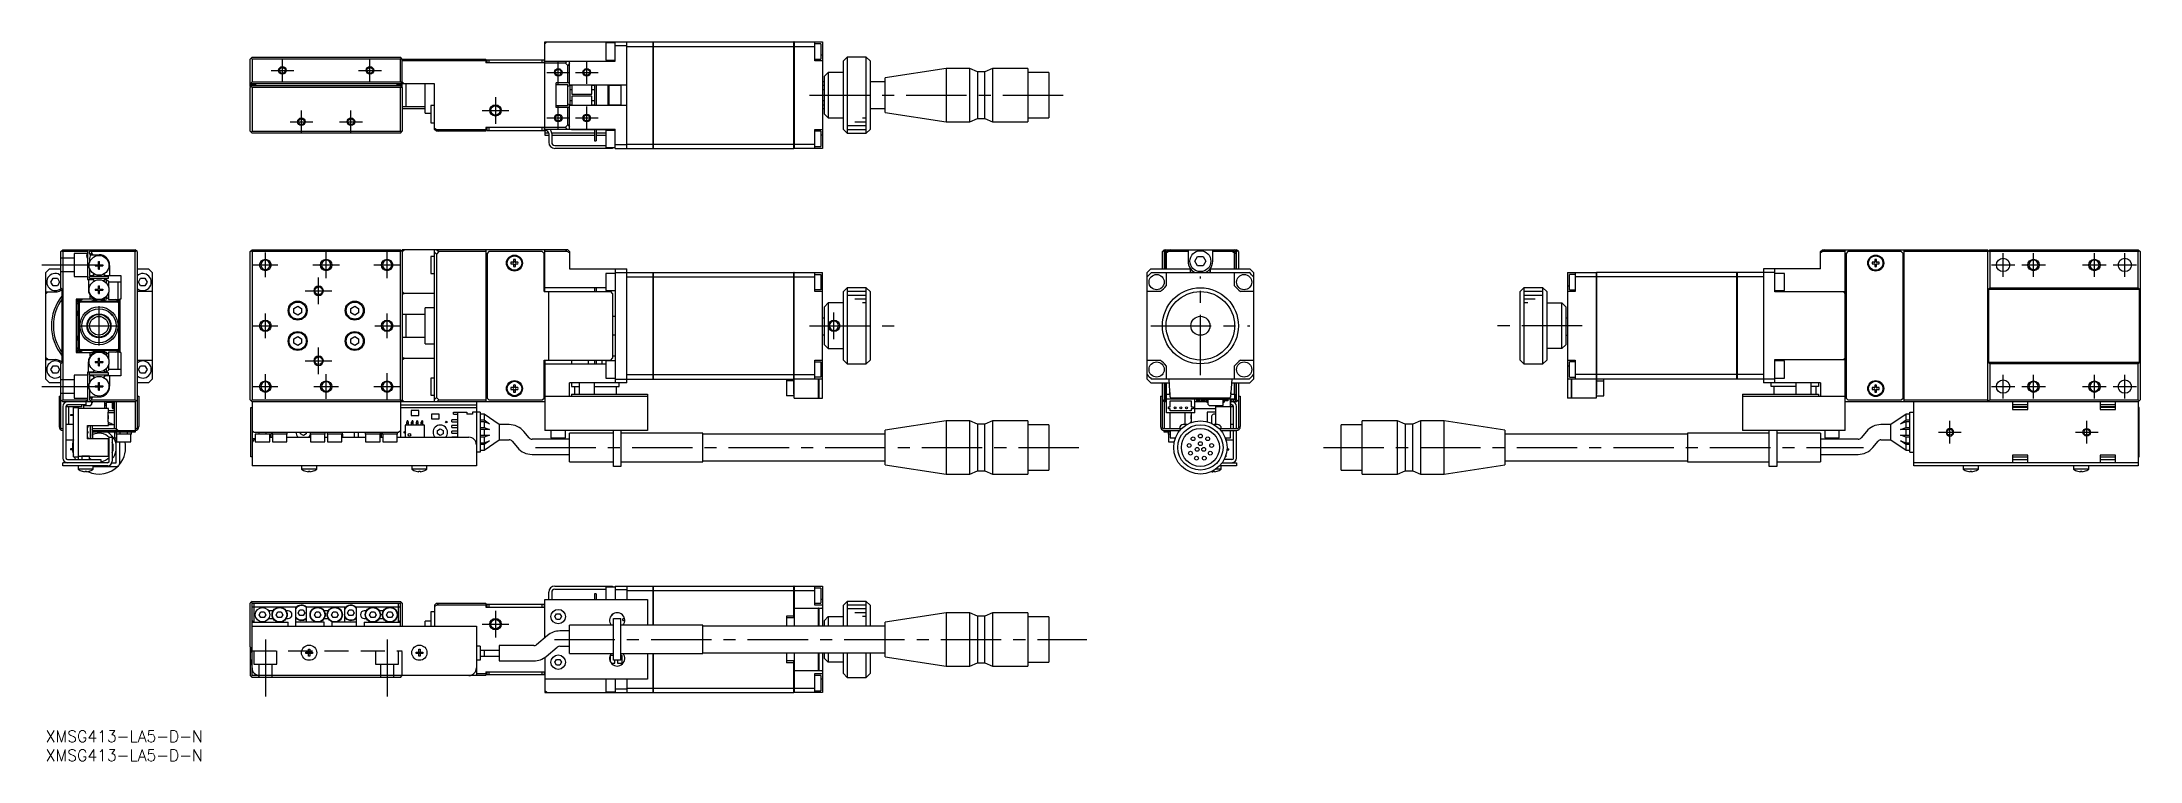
# Model space of a CAD drawing. Extents: x -1 to 551, y -8 to 181.
import ezdxf

# ---------------------------------------------------------------- set-up
doc = ezdxf.new("R2010")
doc.units = 0
doc.header["$LTSCALE"] = 0.5
doc.linetypes.add('CENTER', pattern=[50.8, 31.75, -6.35, 6.35, -6.35])
doc.linetypes.add('DASHED', pattern=[19.05, 12.7, -6.35])
for name, color, linetype in [('MSM_CENTER', 1, 'CENTER'), ('MSM_CONTINUOUS', 7, 'CONTINUOUS'), ('MSM_DASHED', 4, 'DASHED'), ('MSM_NARROW', 5, 'CONTINUOUS'), ('MSM_PART_NUMBER', 7, 'CONTINUOUS')]:
    doc.layers.add(name, color=color, linetype=linetype)
doc.styles.get("Standard").update_dxf_attribs({"font": 'txt.shx', "height": 1, "bigfont": 'bigfont.shx'})

# ---------------------------------------------------------------- blocks, each defined once
blk = doc.blocks.new('*U2')
at = {"layer": 'MSM_PART_NUMBER'}
blk.add_text('XMSG413-LA5-D-N', height=3, dxfattribs=at).set_placement((0, -3))
blk = doc.blocks.new('*U3')
at = {"layer": 'MSM_PART_NUMBER'}
blk.add_text('XMSG413-LA5-D-N', height=3, dxfattribs=at).set_placement((0, -8))

msp = doc.modelspace()

# ---------------------------------------------------------------- linework, layer by layer
at = {"layer": 'MSM_CENTER'}
for p, q in [((62.23, 170.64), (62.23, 176.64)), ((85.23, 170.64), (85.23, 176.64)), ((59.23, 173.64), (65.23, 173.64)), ((82.23, 173.64), (88.23, 173.64)), ((131.73, 173.14), (137.73, 173.14)), ((134.73, 170.14), (134.73, 176.14)), ((139.23, 173.14), (145.23, 173.14)), ((142.23, 170.14), (142.23, 176.14)), ((118.23, 166.64), (118.23, 159.64)), ((200.83, 167.14), (269.81, 167.14)), ((64.23, 160.14), (70.23, 160.14)), ((67.23, 157.14), (67.23, 163.14)), ((77.23, 160.14), (83.23, 160.14)), ((80.23, 157.14), (80.23, 163.14)), ((114.73, 163.14), (121.73, 163.14)), ((131.73, 161.14), (137.73, 161.14)), ((134.73, 158.14), (134.73, 164.14)), ((139.23, 161.14), (145.23, 161.14)), ((142.23, 158.14), (142.23, 164.14)), ((-1, 122.48), (14, 122.48)), ((54.48, 122.48), (60.98, 122.48)), ((57.73, 119.23), (57.73, 125.73)), ((70.23, 122.48), (77.23, 122.48)), ((73.73, 118.98), (73.73, 125.98)), ((86.23, 122.48), (93.23, 122.48)), ((89.73, 118.98), (89.73, 125.98)), ((511.51, 122.48), (517.71, 122.48)), ((514.61, 119.38), (514.61, 125.58)), ((519.51, 122.48), (525.71, 122.48)), ((522.61, 119.38), (522.61, 125.58)), ((535.51, 122.48), (541.71, 122.48)), ((538.61, 119.38), (538.61, 125.58)), ((543.51, 122.48), (549.71, 122.48)), ((546.61, 119.38), (546.61, 125.58)), ((71.73, 112.18), (71.73, 119.18)), ((303.56, 93.48), (303.56, 119.48)), ((14, 101.33), (14, 111.63)), ((68.23, 115.68), (75.23, 115.68)), ((8.85, 106.48), (19.15, 106.48)), ((54.48, 106.48), (60.98, 106.48)), ((57.73, 103.23), (57.73, 109.73)), ((86.48, 106.48), (92.98, 106.48)), ((89.73, 103.23), (89.73, 109.73)), ((200.82, 106.48), (223.73, 106.48)), ((207.23, 102.98), (207.23, 109.98)), ((290.56, 106.48), (316.56, 106.48)), ((403.93, 106.48), (380.37, 106.48)), ((71.73, 93.78), (71.73, 100.78)), ((68.23, 97.28), (75.23, 97.28)), ((89.73, 86.98), (89.73, 93.98)), ((-1, 90.48), (14, 90.48)), ((54.48, 90.48), (60.98, 90.48)), ((57.73, 87.23), (57.73, 93.73)), ((70.48, 90.48), (76.98, 90.48)), ((73.73, 87.23), (73.73, 93.73)), ((86.23, 90.48), (93.23, 90.48)), ((511.51, 90.48), (517.71, 90.48)), ((514.61, 87.38), (514.61, 93.58)), ((519.51, 90.48), (525.71, 90.48)), ((522.61, 87.38), (522.61, 93.58)), ((535.51, 90.48), (541.71, 90.48)), ((538.61, 87.38), (538.61, 93.58)), ((543.51, 90.48), (549.71, 90.48)), ((546.61, 87.38), (546.61, 93.58)), ((497.61, 78.48), (503.61, 78.48)), ((500.61, 75.48), (500.61, 81.48)), ((533.61, 78.48), (539.61, 78.48)), ((536.61, 75.48), (536.61, 81.48)), ((128.73, 74.48), (273.73, 74.48)), ((335.94, 74.48), (477.86, 74.48)), ((114.73, 28), (121.73, 28)), ((118.23, 31.5), (118.23, 24.5)), ((57.73, 24), (57.73, 9)), ((89.73, 24), (89.73, 9)), ((133.73, 24), (273.73, 24))]:
    msp.add_line(p, q, dxfattribs=at)
at = {"layer": 'MSM_CONTINUOUS'}
for p, q in [((54.23, 177.14), (53.73, 176.64)), ((53.73, 169.44), (53.73, 176.64)), ((54.23, 176.64), (53.98, 176.89)), ((54.23, 177.14), (93.23, 177.14)), ((93.23, 176.64), (54.23, 176.64)), ((54.23, 176.64), (54.23, 170.64)), ((93.73, 176.64), (93.23, 177.14)), ((93.48, 176.89), (93.23, 176.64)), ((93.23, 170.64), (93.23, 176.64)), ((93.73, 176.64), (115.73, 176.64)), ((93.73, 169.44), (93.73, 176.64)), ((115.73, 176.64), (115.73, 175.64)), ((131.23, 180.64), (131.73, 181.14)), ((131.23, 181.14), (159.68, 181.14)), ((131.23, 158.24), (131.23, 181.14)), ((147.23, 180.89), (147.23, 176.39)), ((149.73, 180.89), (147.23, 180.89)), ((149.73, 176.04), (149.73, 181.14)), ((152.73, 180.14), (149.73, 180.14)), ((152.73, 153.14), (152.73, 181.14)), ((152.73, 179.98), (159.68, 179.98)), ((159.68, 153.14), (159.68, 181.14)), ((159.73, 181.13), (159.68, 181.13)), ((159.73, 179.98), (159.68, 179.98)), ((159.73, 181.14), (196.68, 181.14)), ((159.73, 181.14), (159.73, 153.14)), ((159.73, 179.98), (196.68, 179.98)), ((196.68, 153.14), (196.68, 181.14)), ((196.73, 181.13), (196.68, 181.13)), ((196.73, 179.98), (196.68, 179.98)), ((196.73, 181.14), (204.23, 181.14)), ((196.73, 181.14), (196.73, 153.14)), ((196.73, 179.98), (202.23, 179.98)), ((202.23, 176.14), (202.23, 181.14)), ((203.73, 180.64), (202.23, 180.64)), ((202.23, 176.64), (203.73, 176.64)), ((203.73, 180.64), (203.73, 176.64)), ((204.23, 177.64), (203.73, 177.64)), ((204.23, 181.14), (204.23, 153.14)), ((210.73, 177.14), (209.73, 176.14)), ((210.73, 177.14), (210.73, 157.14)), ((215.73, 177.14), (210.73, 177.14)), ((215.73, 157.14), (215.73, 177.14)), ((216.73, 176.14), (215.73, 177.14)), ((115.73, 176.14), (93.73, 176.14)), ((131.23, 175.64), (115.73, 175.64)), ((116.03, 175.64), (116.03, 176.44)), ((116.03, 176.44), (131.03, 176.44)), ((116.53, 176.44), (116.53, 175.64)), ((130.53, 175.64), (130.53, 176.44)), ((131.03, 176.44), (131.03, 175.64)), ((131.23, 176.04), (149.73, 176.04)), ((136.62, 175.54), (131.23, 175.54)), ((136.62, 175.54), (137.12, 176.04)), ((137.23, 174.93), (136.62, 175.54)), ((137.73, 175.43), (137.23, 174.93)), ((137.23, 170.39), (137.23, 174.93)), ((137.73, 169.63), (137.73, 176.04)), ((147.23, 176.39), (149.73, 176.39)), ((204.23, 176.14), (202.23, 176.14)), ((204.73, 172.14), (205.73, 173.14)), ((204.73, 162.14), (204.73, 172.14)), ((209.73, 173.14), (205.73, 173.14)), ((205.73, 173.14), (205.73, 161.14)), ((209.73, 158.14), (209.73, 176.14)), ((216.73, 176.14), (216.73, 158.14)), ((236.73, 174.14), (220.73, 171.71)), ((220.73, 162.57), (220.73, 171.71)), ((236.73, 174.14), (236.73, 160.14)), ((242.93, 174.14), (236.73, 174.14)), ((242.93, 160.14), (242.93, 174.14)), ((244.93, 173.29), (242.93, 174.14)), ((244.93, 173.29), (244.93, 160.99)), ((246.93, 173.29), (244.93, 173.29)), ((248.93, 174.14), (246.93, 173.29)), ((246.93, 160.99), (246.93, 173.29)), ((248.93, 174.14), (248.93, 160.14)), ((258.23, 174.14), (248.93, 174.14)), ((258.23, 174.14), (258.23, 160.14)), ((263.73, 173.09), (258.23, 173.09)), ((263.73, 173.09), (263.73, 161.19)), ((53.73, 170.14), (54.23, 170.64)), ((102.23, 170.14), (53.73, 170.14)), ((53.73, 169.94), (55.13, 169.94)), ((54.23, 169.64), (53.73, 169.14)), ((53.83, 169.34), (53.73, 169.44)), ((53.73, 157.64), (53.73, 169.14)), ((53.83, 169.24), (53.83, 169.44)), ((54.23, 169.14), (53.98, 169.39)), ((54.83, 169.74), (54.13, 169.74)), ((54.23, 170.64), (93.23, 170.64)), ((54.23, 169.64), (93.23, 169.64)), ((93.23, 169.14), (54.23, 169.14)), ((54.23, 169.14), (54.23, 157.64)), ((55.13, 169.94), (55.13, 169.64)), ((93.73, 169.94), (92.33, 169.94)), ((92.33, 169.94), (92.33, 169.64)), ((93.33, 169.74), (92.63, 169.74)), ((93.23, 170.64), (93.73, 170.14)), ((93.73, 169.14), (93.23, 169.64)), ((93.48, 169.39), (93.23, 169.14)), ((93.23, 157.64), (93.23, 169.14)), ((93.63, 169.44), (93.63, 169.24)), ((93.73, 169.44), (93.63, 169.34)), ((94.23, 170.14), (93.73, 170.64)), ((93.73, 169.14), (93.73, 157.64)), ((94.73, 164.14), (94.73, 170.14)), ((99.73, 162.39), (99.73, 170.14)), ((102.23, 158.14), (102.23, 170.14)), ((134.23, 163.89), (134.23, 170.39)), ((137.73, 170.39), (134.23, 170.39)), ((137.23, 169.89), (134.23, 169.89)), ((137.23, 164.39), (137.23, 169.89)), ((137.73, 169.63), (137.23, 169.42)), ((152.73, 169.74), (137.73, 169.74)), ((137.83, 164.54), (137.83, 169.74)), ((138.33, 169.64), (137.83, 169.64)), ((137.83, 168.64), (138.33, 168.64)), ((138.33, 165.64), (137.83, 165.64)), ((138.23, 169.74), (138.23, 169.64)), ((138.33, 169.74), (138.33, 167.39)), ((138.33, 167.39), (143.53, 167.39)), ((138.33, 166.89), (138.33, 164.54)), ((143.53, 166.89), (138.33, 166.89)), ((143.53, 167.39), (143.53, 169.74)), ((144.23, 169.64), (143.53, 169.64)), ((143.53, 168.64), (144.23, 168.64)), ((143.53, 164.54), (143.53, 166.89)), ((144.23, 165.64), (143.53, 165.64)), ((144.23, 169.74), (144.23, 164.54)), ((144.73, 169.74), (144.73, 164.54)), ((147.83, 164.54), (147.83, 169.74)), ((148.03, 169.74), (148.03, 164.54)), ((151.23, 169.64), (148.03, 169.64)), ((151.23, 169.74), (151.23, 164.54)), ((204.73, 170.64), (204.23, 170.64)), ((204.73, 169.64), (204.23, 169.64)), ((204.23, 168.64), (204.73, 168.64)), ((204.73, 165.64), (204.23, 165.64)), ((220.73, 170.64), (216.73, 170.64)), ((93.73, 164.14), (99.73, 164.14)), ((93.73, 163.64), (99.73, 163.64)), ((99.73, 162.39), (101.23, 162.39)), ((101.23, 164.39), (101.23, 159.89)), ((102.23, 164.39), (101.23, 164.39)), ((134.23, 164.39), (137.23, 164.39)), ((137.73, 163.89), (134.23, 163.89)), ((137.23, 164.86), (137.73, 164.65)), ((137.23, 159.35), (137.23, 163.89)), ((137.73, 158.24), (137.73, 164.65)), ((137.73, 164.54), (152.73, 164.54)), ((137.83, 164.64), (138.33, 164.64)), ((138.23, 164.64), (138.23, 164.54)), ((143.53, 164.64), (144.23, 164.64)), ((148.03, 164.64), (151.23, 164.64)), ((204.23, 164.64), (204.73, 164.64)), ((204.23, 163.64), (204.73, 163.64)), ((205.73, 161.14), (204.73, 162.14)), ((205.73, 161.14), (209.73, 161.14)), ((216.73, 163.64), (220.73, 163.64)), ((220.73, 162.57), (236.73, 160.14)), ((236.73, 160.14), (242.93, 160.14)), ((242.93, 160.14), (244.93, 160.99)), ((244.93, 160.99), (246.93, 160.99)), ((246.93, 160.99), (248.93, 160.14)), ((248.93, 160.14), (258.23, 160.14)), ((258.23, 161.19), (263.73, 161.19)), ((53.73, 157.64), (54.23, 157.14)), ((53.98, 157.39), (54.23, 157.64)), ((54.23, 157.64), (93.23, 157.64)), ((93.23, 157.14), (54.23, 157.14)), ((93.23, 157.64), (93.48, 157.39)), ((93.23, 157.14), (93.73, 157.64)), ((101.23, 159.89), (102.23, 159.89)), ((102.23, 158.45), (102.84, 158.14)), ((102.73, 157.64), (102.23, 158.14)), ((115.73, 157.64), (102.73, 157.64)), ((102.84, 158.14), (115.73, 158.14)), ((102.84, 158.14), (103.34, 157.64)), ((131.23, 158.64), (115.73, 158.64)), ((115.73, 158.64), (115.73, 157.64)), ((116.03, 157.84), (116.03, 158.64)), ((116.03, 157.84), (131.43, 157.84)), ((116.53, 158.64), (116.53, 157.84)), ((130.53, 157.84), (130.53, 158.64)), ((131.03, 158.64), (131.03, 157.84)), ((131.23, 158.74), (136.62, 158.74)), ((131.23, 158.24), (149.73, 158.24)), ((131.23, 157.84), (131.23, 156.64)), ((132.22, 157.14), (131.23, 157.14)), ((131.23, 156.64), (132.23, 156.64)), ((132.23, 157.04), (132.23, 154.74)), ((144.23, 157.14), (133.03, 157.14)), ((133.03, 157.04), (133.03, 154.74)), ((133.03, 156.64), (144.23, 156.64)), ((136.62, 158.74), (137.23, 159.35)), ((137.12, 158.24), (136.62, 158.74)), ((137.23, 159.35), (137.73, 158.85)), ((138.23, 158.24), (138.23, 158.14)), ((138.23, 158.14), (144.23, 158.14)), ((144.23, 158.24), (144.23, 155.14)), ((144.23, 155.14), (144.73, 155.14)), ((144.73, 158.24), (144.73, 155.14)), ((144.73, 158.14), (149.73, 158.14)), ((147.23, 157.14), (144.73, 157.14)), ((144.73, 156.64), (147.23, 156.64)), ((147.23, 157.89), (147.23, 153.39)), ((149.73, 157.89), (147.23, 157.89)), ((149.73, 153.14), (149.73, 158.24)), ((202.23, 158.14), (204.23, 158.14)), ((202.23, 153.14), (202.23, 158.14)), ((203.73, 157.64), (202.23, 157.64)), ((203.73, 157.64), (203.73, 153.64)), ((204.23, 156.64), (203.73, 156.64)), ((209.73, 158.14), (210.73, 157.14)), ((210.73, 157.14), (215.73, 157.14)), ((215.73, 157.14), (216.73, 158.14)), ((133.83, 153.94), (147.23, 153.94)), ((149.03, 153.14), (133.83, 153.14)), ((147.23, 153.39), (149.73, 153.39)), ((148.53, 153.14), (148.53, 153.39)), ((149.03, 153.39), (149.03, 153.14)), ((149.73, 154.14), (152.73, 154.14)), ((149.73, 153.14), (159.68, 153.14)), ((152.73, 154.29), (159.68, 154.29)), ((159.73, 154.3), (159.68, 154.3)), ((159.73, 153.15), (159.68, 153.15)), ((159.73, 154.29), (196.68, 154.29)), ((159.73, 153.14), (196.68, 153.14)), ((196.73, 154.3), (196.68, 154.3)), ((196.73, 153.15), (196.68, 153.15)), ((196.73, 154.29), (202.23, 154.29)), ((204.23, 153.14), (196.73, 153.14)), ((202.23, 153.64), (203.73, 153.64)), ((1, 121.48), (0, 120.48)), ((1, 121.48), (4, 121.48)), ((4, 125.98), (4.5, 126.48)), ((4, 116.48), (4, 125.98)), ((4.25, 126.23), (4.5, 125.98)), ((4.5, 126.48), (23.5, 126.48)), ((4.5, 125.98), (4.5, 86.98)), ((11, 125.98), (4.5, 125.98)), ((11, 125.98), (10.5, 126.48)), ((11, 126.48), (11, 118.68)), ((11.5, 125.98), (12, 126.48)), ((11.5, 125.54), (11.5, 125.98)), ((11.5, 124.21), (11.5, 123.09)), ((11.5, 121.66), (11.5, 119.68)), ((12, 125.68), (11.69, 125.23)), ((11.7, 125.18), (14, 125.18)), ((11.75, 126.23), (12, 125.98)), ((12, 125.98), (12, 125.68)), ((23.5, 125.98), (12, 125.98)), ((12.5, 125.18), (12, 125.68)), ((13, 122.52), (13.8, 122.52)), ((13, 122.52), (13, 122.23)), ((13, 122.23), (13.8, 122.23)), ((13.53, 122.23), (13.53, 122.52)), ((13.86, 123.38), (14.15, 123.38)), ((13.86, 122.58), (13.86, 123.38)), ((14.15, 122.85), (13.86, 122.85)), ((13.86, 121.38), (13.86, 122.17)), ((13.86, 121.91), (14.15, 121.91)), ((13.86, 121.38), (14.15, 121.38)), ((14.15, 122.58), (14.15, 123.38)), ((14.15, 121.38), (14.15, 122.17)), ((14.21, 122.52), (15, 122.52)), ((14.21, 122.23), (15, 122.23)), ((14.47, 122.23), (14.47, 122.52)), ((15, 122.52), (15, 122.23)), ((16.8, 122.38), (16.8, 119.68)), ((24, 125.98), (23.5, 126.48)), ((23.5, 125.98), (23.75, 126.23)), ((23.5, 86.98), (23.5, 125.98)), ((24, 125.98), (24, 79.68)), ((24, 121.48), (27, 121.48)), ((28, 120.48), (27, 121.48)), ((53.73, 125.98), (54.23, 126.48)), ((53.73, 86.98), (53.73, 125.98)), ((53.98, 126.23), (54.23, 125.98)), ((54.23, 126.48), (93.23, 126.48)), ((54.23, 125.98), (54.23, 86.98)), ((93.23, 125.98), (54.23, 125.98)), ((93.23, 126.48), (93.73, 125.98)), ((93.23, 125.98), (93.48, 126.23)), ((93.23, 86.98), (93.23, 125.98)), ((93.73, 125.98), (94.23, 126.48)), ((93.73, 126.48), (93.73, 86.48)), ((137.23, 126.48), (93.73, 126.48)), ((101.23, 124.73), (101.23, 120.23)), ((102.23, 124.73), (101.23, 124.73)), ((102.23, 86.48), (102.23, 126.48)), ((102.73, 125.36), (102.23, 125.86)), ((103.34, 125.98), (102.73, 125.36)), ((102.73, 125.36), (102.73, 87.59)), ((102.84, 126.48), (103.34, 125.98)), ((115.73, 125.98), (103.34, 125.98)), ((115.73, 126.48), (115.73, 86.48)), ((116.53, 125.98), (116.03, 125.48)), ((116.03, 125.48), (116.03, 87.48)), ((130.53, 125.98), (116.53, 125.98)), ((122.99, 123.22), (122.31, 123.22)), ((122.31, 122.74), (122.99, 122.74)), ((122.99, 123.89), (122.99, 123.22)), ((122.99, 122.74), (122.99, 122.06)), ((123.47, 123.22), (123.47, 123.89)), ((124.15, 123.22), (123.47, 123.22)), ((123.47, 122.06), (123.47, 122.74)), ((123.47, 122.74), (124.15, 122.74)), ((131.03, 125.48), (130.53, 125.98)), ((131.03, 115.48), (131.03, 125.48)), ((131.23, 115.48), (131.23, 126.48)), ((137.12, 125.98), (131.23, 125.98)), ((137.12, 125.98), (136.62, 126.48)), ((137.73, 125.67), (137.12, 125.98)), ((137.23, 126.48), (137.73, 125.98)), ((137.73, 125.98), (137.73, 121.48)), ((137.73, 121.48), (152.73, 121.48)), ((149.73, 121.48), (149.73, 91.48)), ((152.73, 91.48), (152.73, 121.48)), ((290.56, 121.48), (289.56, 120.48)), ((290.56, 121.48), (300.96, 121.48)), ((293.56, 125.98), (294.06, 126.48)), ((293.56, 121.48), (293.56, 125.98)), ((293.81, 126.23), (294.06, 125.98)), ((294.56, 126.48), (294.06, 125.98)), ((294.06, 126.48), (313.06, 126.48)), ((294.06, 125.98), (294.06, 121.48)), ((294.26, 125.98), (294.66, 125.98)), ((294.26, 121.48), (294.26, 125.98)), ((294.66, 125.48), (294.26, 125.48)), ((294.66, 125.98), (295.16, 126.48)), ((295.28, 125.98), (294.66, 125.67)), ((294.66, 121.48), (294.66, 125.98)), ((295.06, 126.38), (295.06, 126.48)), ((295.78, 126.48), (295.28, 125.98)), ((300.31, 125.98), (295.28, 125.98)), ((300.31, 126.48), (300.31, 123.48)), ((300.96, 120.48), (300.96, 121.48)), ((301.07, 120.48), (301.07, 121.39)), ((302.12, 123.48), (302.84, 124.73)), ((302.84, 122.23), (302.12, 123.48)), ((302.84, 124.73), (304.29, 124.73)), ((304.29, 122.23), (302.84, 122.23)), ((304.29, 124.73), (305.01, 123.48)), ((305.01, 123.48), (304.29, 122.23)), ((306.05, 121.39), (306.05, 120.48)), ((306.16, 121.48), (306.16, 120.48)), ((306.16, 121.48), (316.56, 121.48)), ((306.81, 123.48), (306.81, 126.48)), ((311.85, 125.98), (306.81, 125.98)), ((311.85, 125.98), (311.35, 126.48)), ((312.46, 125.67), (311.85, 125.98)), ((311.96, 126.48), (312.46, 125.98)), ((312.06, 126.38), (312.06, 126.48)), ((312.46, 125.98), (312.86, 125.98)), ((312.46, 125.98), (312.46, 121.48)), ((312.86, 125.48), (312.46, 125.48)), ((313.06, 125.98), (312.56, 126.48)), ((312.86, 125.98), (312.86, 121.48)), ((313.56, 125.98), (313.06, 126.48)), ((313.06, 125.98), (313.31, 126.23)), ((313.06, 121.48), (313.06, 125.98)), ((313.56, 125.98), (313.56, 121.48)), ((317.56, 120.48), (316.56, 121.48)), ((451.61, 121.48), (451.61, 91.48)), ((466.61, 121.48), (451.61, 121.48)), ((454.61, 115.38), (454.61, 121.48)), ((466.61, 125.98), (467.11, 126.48)), ((467.22, 125.98), (466.61, 125.67)), ((466.61, 121.48), (466.61, 125.98)), ((467.11, 126.48), (510.61, 126.48)), ((467.72, 126.48), (467.22, 125.98)), ((473.11, 125.98), (467.22, 125.98)), ((473.11, 78.98), (473.11, 126.48)), ((473.81, 125.98), (473.31, 125.48)), ((473.31, 125.48), (473.31, 87.48)), ((487.81, 125.98), (473.81, 125.98)), ((480.87, 123.22), (480.19, 123.22)), ((480.19, 122.74), (480.87, 122.74)), ((480.87, 123.89), (480.87, 123.22)), ((480.87, 122.74), (480.87, 122.06)), ((481.35, 123.22), (481.35, 123.89)), ((482.02, 123.22), (481.35, 123.22)), ((481.35, 122.06), (481.35, 122.74)), ((481.35, 122.74), (482.02, 122.74)), ((488.31, 125.48), (487.81, 125.98)), ((488.31, 87.48), (488.31, 125.48)), ((488.61, 86.48), (488.61, 126.48)), ((510.61, 125.98), (488.61, 125.98)), ((510.61, 125.98), (511.11, 126.48)), ((510.61, 86.48), (510.61, 126.48)), ((510.86, 126.23), (511.11, 125.98)), ((511.11, 126.48), (550.11, 126.48)), ((550.11, 125.98), (511.11, 125.98)), ((511.11, 125.98), (511.11, 116.48)), ((514.41, 124.21), (514.8, 124.21)), ((546.41, 124.21), (546.8, 124.21)), ((550.11, 126.48), (550.61, 125.98)), ((550.11, 125.98), (550.36, 126.23)), ((550.11, 116.48), (550.11, 125.98)), ((550.61, 125.98), (550.61, 86.98)), ((0, 92.48), (0, 120.48)), ((1.35, 117.98), (1.92, 118.98)), ((1.92, 116.98), (1.35, 117.98)), ((1.92, 118.98), (3.08, 118.98)), ((3.08, 116.98), (1.92, 116.98)), ((3.08, 118.98), (3.65, 117.98)), ((3.65, 117.98), (3.08, 116.98)), ((4.35, 116.13), (4, 116.48)), ((4.35, 96.83), (4.35, 116.13)), ((11, 118.68), (12.45, 118.68)), ((11.2, 118.68), (11.2, 115.98)), ((11.5, 119.68), (12.45, 119.68)), ((11.5, 118.88), (11.5, 119.48)), ((16.5, 119.48), (11.5, 119.48)), ((16.5, 118.88), (11.5, 118.88)), ((12.45, 119.68), (12.6, 119.94)), ((12.45, 118.68), (12.58, 118.45)), ((13, 116.12), (13.8, 116.12)), ((13, 116.12), (13, 115.83)), ((13.53, 115.83), (13.53, 116.12)), ((13.86, 116.98), (14.15, 116.98)), ((13.86, 116.18), (13.86, 116.98)), ((14.15, 116.45), (13.86, 116.45)), ((14.15, 116.18), (14.15, 116.98)), ((14.21, 116.12), (15, 116.12)), ((14.47, 115.83), (14.47, 116.12)), ((15, 116.12), (15, 115.83)), ((15.38, 118.38), (15.55, 118.68)), ((15.4, 119.94), (15.55, 119.68)), ((15.55, 119.68), (19.7, 119.68)), ((15.55, 118.68), (16, 118.68)), ((16, 117.64), (16, 118.68)), ((16, 118.68), (16.5, 118.18)), ((16.5, 118.88), (16.5, 119.48)), ((16.5, 118.18), (16.5, 116.69)), ((19.7, 117.93), (16.5, 117.93)), ((19, 113.43), (19, 117.93)), ((19.7, 119.68), (19.7, 113.48)), ((24.35, 117.98), (24.92, 118.98)), ((24.92, 116.98), (24.35, 117.98)), ((24.92, 118.98), (26.08, 118.98)), ((26.08, 116.98), (24.92, 116.98)), ((26.08, 118.98), (26.65, 117.98)), ((26.65, 117.98), (26.08, 116.98)), ((28, 120.48), (28, 92.48)), ((101.23, 120.23), (102.23, 120.23)), ((116.03, 116.48), (115.73, 116.48)), ((147.23, 116.48), (131.03, 116.48)), ((144.23, 116.48), (144.23, 115.48)), ((144.73, 116.48), (144.73, 115.48)), ((147.23, 120.23), (147.23, 115.73)), ((149.73, 120.23), (147.23, 120.23)), ((149.73, 120.48), (159.68, 120.48)), ((152.73, 119.32), (159.68, 119.32)), ((159.68, 92.48), (159.68, 120.48)), ((159.73, 120.47), (159.68, 120.47)), ((159.73, 119.32), (159.68, 119.32)), ((159.73, 120.48), (196.68, 120.48)), ((159.73, 120.48), (159.73, 92.48)), ((159.73, 119.32), (196.68, 119.32)), ((196.68, 88.48), (196.68, 120.48)), ((196.73, 120.47), (196.68, 120.47)), ((196.73, 119.32), (196.68, 119.32)), ((196.73, 87.48), (196.73, 120.48)), ((196.73, 120.48), (204.23, 120.48)), ((196.73, 119.32), (202.23, 119.32)), ((202.23, 115.48), (202.23, 120.48)), ((202.23, 119.98), (203.73, 119.98)), ((203.73, 115.98), (202.23, 115.98)), ((203.73, 119.98), (203.73, 115.98)), ((204.23, 116.98), (203.73, 116.98)), ((204.23, 87.48), (204.23, 120.48)), ((210.73, 116.48), (209.73, 115.48)), ((210.73, 116.48), (210.73, 96.48)), ((215.73, 116.48), (210.73, 116.48)), ((215.73, 96.48), (215.73, 116.48)), ((216.73, 115.48), (215.73, 116.48)), ((289.56, 92.48), (289.56, 120.48)), ((290.72, 120.48), (316.41, 120.48)), ((294.56, 120.48), (294.56, 116.98)), ((312.56, 116.98), (312.56, 120.48)), ((317.56, 120.48), (317.56, 92.48)), ((388.61, 116.48), (387.61, 115.48)), ((388.61, 116.48), (388.61, 96.48)), ((393.61, 116.48), (388.61, 116.48)), ((393.61, 96.48), (393.61, 116.48)), ((394.61, 115.48), (393.61, 116.48)), ((400.11, 120.48), (400.11, 87.48)), ((400.11, 120.48), (407.61, 120.48)), ((400.11, 116.98), (400.61, 116.98)), ((402.11, 119.98), (400.61, 119.98)), ((400.61, 115.98), (400.61, 119.98)), ((400.61, 115.98), (402.11, 115.98)), ((402.11, 120.48), (402.11, 115.48)), ((407.61, 119.32), (402.11, 119.32)), ((407.61, 120.48), (407.61, 87.48)), ((407.61, 120.47), (407.66, 120.47)), ((407.61, 119.32), (407.66, 119.32)), ((444.61, 120.48), (407.66, 120.48)), ((407.66, 120.48), (407.66, 88.48)), ((444.61, 119.32), (407.66, 119.32)), ((444.61, 92.48), (444.61, 120.48)), ((444.61, 120.47), (444.66, 120.47)), ((444.61, 119.32), (444.66, 119.32)), ((444.66, 120.48), (444.66, 92.48)), ((454.61, 120.48), (444.66, 120.48)), ((451.61, 119.32), (444.66, 119.32)), ((457.11, 120.23), (454.61, 120.23)), ((457.11, 115.73), (457.11, 120.23)), ((473.31, 120.73), (473.11, 120.73)), ((473.31, 116.48), (473.11, 116.48)), ((488.61, 120.73), (488.31, 120.73)), ((488.61, 120.23), (488.31, 120.23)), ((511.11, 116.48), (510.76, 116.13)), ((510.76, 116.13), (510.76, 96.83)), ((510.76, 116.13), (550.46, 116.13)), ((511.11, 116.48), (550.11, 116.48)), ((550.46, 116.13), (550.11, 116.48)), ((550.46, 96.83), (550.46, 116.13)), ((0, 114.88), (0.5, 115.38)), ((0, 115.38), (2.5, 115.38)), ((8, 113.48), (8, 99.48)), ((13.29, 113.48), (8, 113.48)), ((8.5, 112.18), (9.3, 112.98)), ((8.5, 100.78), (8.5, 112.18)), ((8.8, 112.48), (8.8, 100.48)), ((19, 112.68), (9, 112.68)), ((9.3, 112.98), (18.7, 112.98)), ((11.7, 113.48), (11.7, 114.38)), ((12.2, 113.83), (12.2, 113.48)), ((13, 115.83), (13.8, 115.83)), ((13.86, 114.98), (13.86, 115.77)), ((13.86, 115.51), (14.15, 115.51)), ((13.86, 114.98), (14.15, 114.98)), ((14.15, 114.98), (14.15, 115.77)), ((14.21, 115.83), (15, 115.83)), ((16, 113.48), (14.71, 113.48)), ((16, 113.48), (16, 114.31)), ((16.5, 113.98), (16, 113.48)), ((16.5, 115.26), (16.5, 113.43)), ((16.5, 113.43), (19.5, 113.43)), ((18.7, 112.98), (19.5, 112.18)), ((19.2, 100.48), (19.2, 112.48)), ((19.7, 113.48), (19.5, 113.48)), ((19.5, 113.48), (19.5, 99.48)), ((28, 115.48), (24, 115.48)), ((65.23, 111.05), (66.23, 111.63)), ((65.23, 109.9), (65.23, 111.05)), ((66.23, 111.63), (67.23, 111.05)), ((67.23, 111.05), (67.23, 109.9)), ((80.23, 111.05), (81.23, 111.63)), ((80.23, 109.9), (80.23, 111.05)), ((81.23, 111.63), (82.23, 111.05)), ((82.23, 111.05), (82.23, 109.9)), ((94.23, 114.96), (93.73, 115.46)), ((93.73, 114.78), (94.23, 114.96)), ((102.23, 114.96), (94.23, 114.96)), ((99.73, 101.73), (99.73, 111.23)), ((102.23, 111.23), (99.73, 111.23)), ((115.73, 114.73), (116.03, 114.73)), ((115.93, 111.48), (115.73, 111.28)), ((116.03, 111.48), (115.93, 111.48)), ((115.93, 111.48), (115.93, 101.48)), ((131.03, 115.48), (148.53, 115.48)), ((132.23, 97.48), (132.23, 115.48)), ((147.23, 115.73), (149.73, 115.73)), ((149.03, 114.98), (148.53, 115.48)), ((149.03, 114.98), (149.03, 97.98)), ((204.23, 115.48), (202.23, 115.48)), ((204.73, 111.48), (205.73, 112.48)), ((204.73, 101.48), (204.73, 111.48)), ((209.73, 112.48), (205.73, 112.48)), ((205.73, 112.48), (205.73, 100.48)), ((209.73, 97.48), (209.73, 115.48)), ((216.73, 115.48), (216.73, 97.48)), ((293.06, 115.48), (289.56, 115.48)), ((317.56, 115.48), (314.06, 115.48)), ((387.61, 97.48), (387.61, 115.48)), ((394.61, 115.48), (394.61, 97.48)), ((394.61, 112.48), (398.61, 112.48)), ((399.61, 111.48), (398.61, 112.48)), ((398.61, 100.48), (398.61, 112.48)), ((399.61, 111.48), (399.61, 101.48)), ((402.11, 115.48), (400.11, 115.48)), ((454.61, 115.73), (457.11, 115.73)), ((473.11, 115.38), (454.61, 115.38)), ((472.61, 115.38), (473.11, 114.88)), ((473.31, 115.48), (473.11, 115.48)), ((473.31, 113.98), (473.11, 113.98)), ((488.31, 114.73), (488.61, 114.73)), ((488.41, 111.48), (488.31, 111.48)), ((488.41, 101.48), (488.41, 111.48)), ((488.61, 111.28), (488.41, 111.48)), ((17.2, 109.45), (17.2, 109.64)), ((17.2, 109.45), (17.43, 109.23)), ((17.43, 109.39), (17.43, 109.23)), ((17.43, 109.23), (17.56, 109.23)), ((66.23, 109.32), (65.23, 109.9)), ((67.23, 109.9), (66.23, 109.32)), ((81.23, 109.32), (80.23, 109.9)), ((82.23, 109.9), (81.23, 109.32)), ((99.73, 109.48), (93.73, 109.48)), ((94.73, 103.48), (94.73, 109.48)), ((149.03, 108.98), (149.73, 108.98)), ((204.73, 108.48), (204.23, 108.48)), ((400.11, 108.48), (399.61, 108.48)), ((8, 99.48), (13.29, 99.48)), ((9.3, 99.98), (8.5, 100.78)), ((9, 100.28), (19, 100.28)), ((18.7, 99.98), (9.3, 99.98)), ((11.7, 98.57), (11.7, 99.48)), ((12.2, 99.48), (12.2, 99.12)), ((14.71, 99.48), (16, 99.48)), ((16, 98.64), (16, 99.48)), ((16, 99.48), (16.5, 98.98)), ((19.5, 99.53), (16.5, 99.53)), ((16.5, 99.53), (16.5, 97.69)), ((17.43, 103.73), (17.2, 103.5)), ((17.2, 103.31), (17.2, 103.5)), ((17.43, 103.73), (17.43, 103.56)), ((17.56, 103.73), (17.43, 103.73)), ((19.5, 100.78), (18.7, 99.98)), ((19, 95.03), (19, 99.53)), ((19.7, 99.48), (19.5, 99.48)), ((19.7, 99.48), (19.7, 93.28)), ((65.23, 103.05), (66.23, 103.63)), ((65.23, 101.9), (65.23, 103.05)), ((66.23, 101.32), (65.23, 101.9)), ((66.23, 103.63), (67.23, 103.05)), ((67.23, 101.9), (66.23, 101.32)), ((67.23, 103.05), (67.23, 101.9)), ((80.23, 103.05), (81.23, 103.63)), ((80.23, 101.9), (80.23, 103.05)), ((81.23, 101.32), (80.23, 101.9)), ((81.23, 103.63), (82.23, 103.05)), ((82.23, 101.9), (81.23, 101.32)), ((82.23, 103.05), (82.23, 101.9)), ((93.73, 103.48), (99.73, 103.48)), ((99.73, 101.73), (102.23, 101.73)), ((115.73, 101.68), (115.93, 101.48)), ((115.93, 101.48), (116.03, 101.48)), ((149.73, 103.98), (149.03, 103.98)), ((204.73, 103.98), (204.23, 103.98)), ((205.73, 100.48), (204.73, 101.48)), ((205.73, 100.48), (209.73, 100.48)), ((398.61, 100.48), (394.61, 100.48)), ((398.61, 100.48), (399.61, 101.48)), ((399.61, 103.98), (400.11, 103.98)), ((488.31, 101.48), (488.41, 101.48)), ((488.41, 101.48), (488.61, 101.68)), ((0.5, 97.58), (0, 98.08)), ((0, 97.58), (2.5, 97.58)), ((1.35, 94.98), (1.92, 95.98)), ((1.92, 93.98), (1.35, 94.98)), ((1.92, 95.98), (3.08, 95.98)), ((3.08, 93.98), (1.92, 93.98)), ((3.08, 95.98), (3.65, 94.98)), ((3.65, 94.98), (3.08, 93.98)), ((4, 96.48), (4.35, 96.83)), ((4, 79.68), (4, 96.48)), ((12.45, 94.28), (11, 94.28)), ((11, 94.28), (11, 86.48)), ((11.2, 94.28), (11.2, 96.98)), ((11.5, 93.48), (11.5, 94.08)), ((16.5, 94.08), (11.5, 94.08)), ((12.45, 94.28), (12.58, 94.5)), ((13, 97.12), (13.8, 97.12)), ((13, 97.12), (13, 96.83)), ((13, 96.83), (13.8, 96.83)), ((13.53, 96.83), (13.53, 97.12)), ((13.86, 97.98), (14.15, 97.98)), ((13.86, 97.18), (13.86, 97.98)), ((14.15, 97.45), (13.86, 97.45)), ((13.86, 95.98), (13.86, 96.77)), ((13.86, 96.51), (14.15, 96.51)), ((13.86, 95.98), (14.15, 95.98)), ((14.15, 97.18), (14.15, 97.98)), ((14.15, 95.98), (14.15, 96.77)), ((14.21, 97.12), (15, 97.12)), ((14.21, 96.83), (15, 96.83)), ((14.47, 96.83), (14.47, 97.12)), ((15, 97.12), (15, 96.83)), ((15.38, 94.57), (15.55, 94.28)), ((16, 94.28), (15.55, 94.28)), ((16, 94.28), (16, 95.31)), ((16.5, 94.78), (16, 94.28)), ((16.5, 96.26), (16.5, 94.78)), ((16.5, 95.03), (19.7, 95.03)), ((16.5, 93.48), (16.5, 94.08)), ((24, 97.48), (28, 97.48)), ((24.35, 94.98), (24.92, 95.98)), ((24.92, 93.98), (24.35, 94.98)), ((24.92, 95.98), (26.08, 95.98)), ((26.08, 93.98), (24.92, 93.98)), ((26.08, 95.98), (26.65, 94.98)), ((26.65, 94.98), (26.08, 93.98)), ((94.23, 97.99), (93.73, 98.17)), ((93.73, 97.49), (94.23, 97.99)), ((94.23, 97.99), (102.23, 97.99)), ((116.03, 98.23), (115.73, 98.23)), ((115.73, 96.48), (116.03, 96.48)), ((131.03, 87.48), (131.03, 97.48)), ((131.03, 97.48), (148.53, 97.48)), ((131.03, 96.48), (147.23, 96.48)), ((131.23, 97.48), (131.23, 78.98)), ((138.23, 97.48), (138.23, 96.48)), ((142.73, 96.48), (142.73, 97.48)), ((144.23, 97.48), (144.23, 96.48)), ((144.73, 97.48), (144.73, 96.48)), ((146.23, 97.48), (146.23, 96.48)), ((147.23, 97.23), (147.23, 92.73)), ((149.73, 97.23), (147.23, 97.23)), ((148.53, 97.48), (149.03, 97.98)), ((149.73, 98.48), (149.03, 98.48)), ((202.23, 97.48), (204.23, 97.48)), ((202.23, 92.48), (202.23, 97.48)), ((202.23, 96.98), (203.73, 96.98)), ((203.73, 96.98), (203.73, 92.98)), ((204.23, 95.98), (203.73, 95.98)), ((209.73, 97.48), (210.73, 96.48)), ((210.73, 96.48), (215.73, 96.48)), ((215.73, 96.48), (216.73, 97.48)), ((289.56, 97.48), (293.06, 97.48)), ((294.56, 95.98), (294.56, 92.48)), ((312.56, 92.48), (312.56, 95.98)), ((314.06, 97.48), (317.56, 97.48)), ((387.61, 97.48), (388.61, 96.48)), ((388.61, 96.48), (393.61, 96.48)), ((393.61, 96.48), (394.61, 97.48)), ((400.11, 97.48), (402.11, 97.48)), ((400.11, 95.98), (400.61, 95.98)), ((400.61, 92.98), (400.61, 96.98)), ((402.11, 96.98), (400.61, 96.98)), ((402.11, 97.48), (402.11, 92.48)), ((454.61, 97.58), (473.11, 97.58)), ((454.61, 91.48), (454.61, 97.58)), ((457.11, 97.23), (454.61, 97.23)), ((457.11, 92.73), (457.11, 97.23)), ((473.11, 98.08), (472.61, 97.58)), ((473.11, 98.98), (473.31, 98.98)), ((473.31, 97.48), (473.11, 97.48)), ((473.11, 96.48), (473.31, 96.48)), ((488.61, 98.23), (488.31, 98.23)), ((510.76, 96.83), (511.11, 96.48)), ((550.46, 96.83), (510.76, 96.83)), ((511.11, 96.48), (511.11, 86.98)), ((550.11, 96.48), (511.11, 96.48)), ((550.11, 96.48), (550.46, 96.83)), ((550.11, 86.98), (550.11, 96.48)), ((0, 92.48), (1, 91.48)), ((4, 91.48), (1, 91.48)), ((16.5, 93.48), (11.5, 93.48)), ((12.45, 93.28), (11.5, 93.28)), ((11.5, 93.28), (11.5, 91.29)), ((11.5, 89.86), (11.5, 86.98)), ((12.6, 93.02), (12.45, 93.28)), ((13, 90.72), (13.8, 90.72)), ((13, 90.72), (13, 90.43)), ((13, 90.43), (13.8, 90.43)), ((13.53, 90.43), (13.53, 90.72)), ((13.86, 91.58), (14.15, 91.58)), ((13.86, 90.78), (13.86, 91.58)), ((14.15, 91.05), (13.86, 91.05)), ((13.86, 89.58), (13.86, 90.37)), ((13.86, 90.11), (14.15, 90.11)), ((13.86, 89.58), (14.15, 89.58)), ((14.15, 90.78), (14.15, 91.58)), ((14.15, 89.58), (14.15, 90.37)), ((14.21, 90.72), (15, 90.72)), ((14.21, 90.43), (15, 90.43)), ((14.47, 90.43), (14.47, 90.72)), ((15, 90.72), (15, 90.43)), ((15.55, 93.28), (15.4, 93.02)), ((19.7, 93.28), (15.55, 93.28)), ((16.8, 93.28), (16.8, 90.58)), ((27, 91.48), (24, 91.48)), ((27, 91.48), (28, 92.48)), ((101.23, 92.73), (101.23, 88.23)), ((102.23, 92.73), (101.23, 92.73)), ((122.99, 90.22), (122.31, 90.22)), ((122.31, 89.74), (122.99, 89.74)), ((122.99, 90.89), (122.99, 90.22)), ((122.99, 89.74), (122.99, 89.06)), ((123.47, 90.22), (123.47, 90.89)), ((124.15, 90.22), (123.47, 90.22)), ((123.47, 89.06), (123.47, 89.74)), ((123.47, 89.74), (124.15, 89.74)), ((137.73, 87.98), (137.73, 91.48)), ((152.73, 91.48), (137.73, 91.48)), ((138.23, 91.48), (138.23, 90.48)), ((138.23, 90.48), (140.23, 90.48)), ((138.23, 88.48), (138.23, 87.98)), ((138.23, 88.48), (158.23, 88.48)), ((138.98, 90.48), (138.98, 88.48)), ((140.23, 91.48), (140.23, 88.48)), ((144.23, 88.48), (144.23, 91.48)), ((144.23, 90.48), (150.73, 90.48)), ((147.23, 92.73), (149.73, 92.73)), ((149.73, 92.48), (159.68, 92.48)), ((149.98, 90.48), (149.98, 88.48)), ((150.73, 90.48), (150.73, 91.48)), ((152.73, 93.63), (159.68, 93.63)), ((158.23, 88.48), (158.23, 78.98)), ((159.73, 93.63), (159.68, 93.63)), ((159.73, 92.49), (159.68, 92.49)), ((159.73, 93.63), (196.68, 93.63)), ((159.73, 92.48), (196.68, 92.48)), ((194.73, 92.48), (194.73, 88.08)), ((196.68, 91.98), (194.73, 91.98)), ((196.73, 93.63), (196.68, 93.63)), ((196.73, 92.49), (196.68, 92.49)), ((196.73, 88.48), (196.68, 88.48)), ((196.73, 93.63), (202.23, 93.63)), ((204.23, 92.48), (196.73, 92.48)), ((203.73, 92.98), (202.23, 92.98)), ((203.18, 87.48), (203.18, 92.48)), ((203.23, 92.48), (203.23, 87.48)), ((289.56, 92.48), (290.56, 91.48)), ((290.56, 91.48), (295.38, 91.48)), ((316.41, 92.48), (290.72, 92.48)), ((293.56, 79.68), (293.56, 91.48)), ((294.06, 91.48), (294.06, 86.98)), ((294.26, 86.98), (294.26, 91.48)), ((294.56, 88.48), (294.56, 87.28)), ((294.56, 88.48), (295.59, 88.48)), ((294.66, 88.48), (294.66, 91.48)), ((295.64, 87.75), (295.31, 92.48)), ((295.56, 88.9), (295.56, 88.48)), ((311.81, 92.48), (311.48, 87.75)), ((311.53, 88.48), (312.56, 88.48)), ((311.56, 88.48), (311.56, 88.9)), ((311.74, 91.48), (316.56, 91.48)), ((312.46, 91.48), (312.46, 88.48)), ((312.56, 88.48), (312.56, 87.28)), ((312.86, 91.48), (312.86, 86.98)), ((313.06, 86.98), (313.06, 91.48)), ((313.56, 91.48), (313.56, 79.68)), ((316.56, 91.48), (317.56, 92.48)), ((407.61, 92.48), (400.11, 92.48)), ((400.61, 92.98), (402.11, 92.98)), ((401.11, 87.48), (401.11, 92.48)), ((401.16, 92.48), (401.16, 87.48)), ((407.61, 93.63), (402.11, 93.63)), ((407.61, 93.63), (407.66, 93.63)), ((407.61, 92.49), (407.66, 92.49)), ((407.66, 88.48), (407.61, 88.48)), ((444.61, 93.63), (407.66, 93.63)), ((444.61, 92.48), (407.66, 92.48)), ((407.66, 91.98), (409.61, 91.98)), ((409.61, 88.08), (409.61, 92.48)), ((444.61, 93.63), (444.66, 93.63)), ((444.61, 92.49), (444.66, 92.49)), ((451.61, 93.63), (444.66, 93.63)), ((454.61, 92.48), (444.66, 92.48)), ((446.11, 88.48), (466.11, 88.48)), ((446.11, 88.48), (446.11, 78.98)), ((466.61, 91.48), (451.61, 91.48)), ((453.61, 90.48), (453.61, 91.48)), ((460.11, 90.48), (453.61, 90.48)), ((454.36, 90.48), (454.36, 88.48)), ((454.61, 92.73), (457.11, 92.73)), ((460.11, 91.48), (460.11, 88.48)), ((464.11, 88.48), (464.11, 91.48)), ((466.11, 90.48), (464.11, 90.48)), ((465.36, 90.48), (465.36, 88.48)), ((466.11, 91.48), (466.11, 90.48)), ((466.11, 88.48), (466.11, 87.98)), ((466.61, 91.48), (466.61, 87.98)), ((473.11, 92.23), (473.31, 92.23)), ((480.87, 90.22), (480.19, 90.22)), ((480.19, 89.74), (480.87, 89.74)), ((480.87, 90.89), (480.87, 90.22)), ((480.87, 89.74), (480.87, 89.06)), ((481.35, 90.22), (481.35, 90.89)), ((482.02, 90.22), (481.35, 90.22)), ((481.35, 89.06), (481.35, 89.74)), ((481.35, 89.74), (482.02, 89.74)), ((488.31, 92.73), (488.61, 92.73)), ((488.31, 92.23), (488.61, 92.23)), ((3.5, 87.98), (3.5, 79.98)), ((3.5, 87.98), (4, 87.98)), ((4.5, 86.48), (4, 86.98)), ((4.5, 86.98), (4.25, 86.73)), ((4.5, 86.98), (11, 86.98)), ((23.5, 86.48), (4.5, 86.48)), ((4.5, 85.28), (4.5, 71.68)), ((5.3, 85.28), (5.3, 71.68)), ((5.5, 85.62), (5.5, 85.18)), ((9.5, 85.18), (5.5, 85.18)), ((10.5, 85.68), (5.7, 85.68)), ((6, 85.18), (6, 80.48)), ((6.5, 83.1), (6.5, 82.85)), ((7.3, 83.1), (6.5, 83.1)), ((7.3, 82.85), (6.5, 82.85)), ((7.3, 71.98), (7.3, 84.98)), ((7.3, 84.98), (8.5, 84.98)), ((8.5, 84.98), (8.5, 71.28)), ((16.5, 84.73), (8.5, 84.73)), ((9.5, 85.18), (9.5, 85.68)), ((10, 84.73), (10, 85.68)), ((11.58, 85.4), (10, 85.4)), ((10.5, 86.48), (11, 86.98)), ((10.5, 86.48), (10.5, 85.68)), ((11.5, 87.78), (14, 87.78)), ((11.5, 86.98), (12, 86.48)), ((11.65, 87.78), (12, 87.28)), ((11.97, 85.75), (11.65, 85.42)), ((12, 86.98), (11.75, 86.73)), ((12, 87.28), (12.5, 87.78)), ((12, 87.28), (12, 86.98)), ((12, 86.98), (23.5, 86.98)), ((12, 86.48), (12, 85.82)), ((12, 86.29), (12.11, 86.29)), ((15.43, 86.48), (15.43, 84.73)), ((15.43, 86.08), (15.93, 86.08)), ((15.43, 85.58), (15.93, 85.58)), ((15.93, 84.73), (15.93, 86.48)), ((17.43, 86.28), (15.93, 86.28)), ((16.4, 81.23), (16.4, 83.73)), ((16.5, 83.73), (16.4, 83.73)), ((18, 83.58), (16.4, 83.58)), ((16.4, 82.93), (16.5, 82.93)), ((16.5, 83.73), (16.5, 84.73)), ((18, 84.08), (16.5, 84.08)), ((16.5, 82.03), (16.5, 82.93)), ((17.43, 86.48), (17.43, 84.88)), ((17.93, 84.88), (17.93, 86.48)), ((18, 86.28), (17.93, 86.28)), ((18, 86.48), (18, 79.48)), ((18.5, 86.48), (18.5, 77.98)), ((23.75, 86.73), (23.5, 86.98)), ((23.5, 86.48), (24, 86.98)), ((23.5, 86.48), (23.5, 78.48)), ((24, 87.98), (24.5, 87.98)), ((24.5, 87.98), (24.5, 79.98)), ((54.23, 86.48), (53.73, 86.98)), ((53.93, 71.98), (53.93, 84.98)), ((53.93, 84.98), (54.23, 84.98)), ((54.23, 86.98), (53.98, 86.73)), ((54.23, 86.98), (93.23, 86.98)), ((131.23, 86.48), (54.23, 86.48)), ((54.23, 86.48), (54.23, 69.68)), ((93.48, 86.73), (93.23, 86.98)), ((93.73, 86.98), (93.23, 86.48)), ((93.23, 86.48), (93.23, 77.18)), ((93.23, 85.68), (113.23, 85.68)), ((93.23, 84.98), (113.23, 84.98)), ((94.23, 86.48), (93.73, 86.98)), ((96.04, 84.18), (96.04, 82.93)), ((98.04, 84.18), (96.04, 84.18)), ((96.04, 82.93), (98.04, 82.93)), ((98.04, 82.93), (98.04, 84.18)), ((101.23, 88.23), (102.23, 88.23)), ((103.44, 83.23), (101.44, 83.23)), ((101.44, 83.23), (101.44, 81.98)), ((102.23, 87.09), (102.73, 87.59)), ((102.73, 87.59), (103.34, 86.98)), ((103.34, 86.98), (102.84, 86.48)), ((103.34, 86.98), (115.73, 86.98)), ((103.44, 81.98), (103.44, 83.23)), ((107.23, 83.23), (107.23, 83.73)), ((107.23, 83.73), (110.73, 83.73)), ((107.23, 83.23), (108.23, 83.23)), ((108.23, 83.73), (108.23, 77.18)), ((110.73, 83.73), (110.73, 83.23)), ((112.23, 83.23), (110.73, 83.23)), ((112.23, 83.73), (112.23, 83.23)), ((114.23, 83.73), (112.23, 83.73)), ((113.23, 86.48), (113.23, 69.68)), ((114.23, 83.73), (114.23, 73.23)), ((115.23, 83.23), (114.23, 83.23)), ((119.23, 80.48), (115.23, 83.23)), ((115.23, 83.23), (115.23, 81.73)), ((116.03, 87.48), (116.53, 86.98)), ((116.53, 86.98), (130.53, 86.98)), ((130.53, 86.98), (131.03, 87.48)), ((131.23, 87.98), (158.23, 87.98)), ((196.73, 88.08), (194.73, 88.08)), ((196.73, 87.48), (203.18, 87.48)), ((203.23, 87.53), (203.18, 87.53)), ((203.23, 87.48), (204.23, 87.48)), ((293.06, 87.98), (293.06, 79.98)), ((293.06, 87.98), (293.56, 87.98)), ((293.56, 86.98), (294.06, 86.48)), ((294.06, 86.98), (293.81, 86.73)), ((294.06, 86.98), (294.56, 86.48)), ((294.06, 86.48), (294.06, 79.48)), ((294.64, 86.48), (294.06, 86.48)), ((294.26, 87.48), (294.56, 87.48)), ((294.64, 86.98), (294.26, 86.98)), ((294.56, 87.28), (312.56, 87.28)), ((294.64, 83.58), (294.64, 87.28)), ((302.14, 83.58), (294.64, 83.58)), ((295.14, 84.63), (295.14, 85.13)), ((295.14, 85.13), (295.64, 85.13)), ((295.64, 84.63), (295.14, 84.63)), ((295.56, 83.58), (295.56, 79.48)), ((295.64, 86.78), (301.14, 86.78)), ((295.64, 85.13), (295.64, 86.78)), ((295.64, 84.08), (295.64, 84.63)), ((301.14, 84.08), (295.64, 84.08)), ((311.18, 87.48), (295.94, 87.48)), ((299.56, 80.48), (299.56, 83.58)), ((301.16, 82.93), (301.06, 82.93)), ((301.06, 82.93), (301.06, 82.03)), ((301.14, 86.78), (301.14, 85.13)), ((301.14, 85.13), (301.64, 85.13)), ((301.14, 84.63), (301.14, 84.08)), ((301.64, 84.63), (301.14, 84.63)), ((301.16, 83.58), (301.16, 81.23)), ((301.64, 85.13), (301.64, 84.63)), ((302.14, 83.58), (302.14, 87.28)), ((305.16, 86.48), (302.14, 86.48)), ((302.14, 84.73), (307.56, 84.73)), ((302.56, 87.28), (302.56, 86.48)), ((303.31, 86.85), (302.56, 86.85)), ((303.31, 86.73), (302.56, 86.73)), ((303.31, 87.28), (303.31, 86.48)), ((303.81, 87.28), (303.81, 86.48)), ((304.56, 86.85), (303.81, 86.85)), ((304.56, 86.73), (303.81, 86.73)), ((304.52, 87.05), (304.52, 87.28)), ((304.52, 87.05), (305.03, 87.05)), ((304.56, 87.05), (304.56, 86.48)), ((304.77, 87.05), (304.77, 87.28)), ((304.83, 87.05), (304.83, 87.28)), ((305.06, 87.28), (305.06, 87.27)), ((305.06, 87.04), (305.06, 86.48)), ((305.13, 86.85), (305.06, 86.85)), ((305.13, 86.73), (305.06, 86.73)), ((305.13, 86.95), (305.13, 86.62)), ((305.36, 86.62), (305.36, 86.95)), ((305.57, 86.85), (305.36, 86.85)), ((305.57, 86.73), (305.36, 86.73)), ((305.36, 83.73), (305.36, 81.24)), ((307.56, 83.73), (305.36, 83.73)), ((305.46, 86.52), (305.57, 86.52)), ((305.46, 86.29), (305.57, 86.29)), ((305.57, 85.82), (305.57, 87.08)), ((305.92, 85.42), (305.6, 85.75)), ((305.67, 87.18), (309.37, 87.18)), ((309.37, 85.4), (305.99, 85.4)), ((306.25, 87.28), (306.25, 87.18)), ((306.81, 87.28), (306.81, 87.18)), ((307.56, 85.4), (307.56, 80.48)), ((307.66, 87.28), (307.66, 87.18)), ((307.66, 85.4), (307.66, 85.28)), ((307.66, 85.28), (311.46, 85.28)), ((307.79, 87.28), (307.79, 87.18)), ((309.47, 87.08), (309.47, 85.5)), ((309.68, 86.73), (309.47, 86.73)), ((309.47, 86.52), (309.58, 86.52)), ((309.47, 86.29), (309.58, 86.29)), ((309.68, 86.62), (309.68, 86.95)), ((309.79, 87.28), (309.79, 87.19)), ((309.91, 86.95), (309.91, 86.62)), ((310.74, 86.73), (309.91, 86.73)), ((310.01, 87.05), (310.52, 87.05)), ((310.2, 87.28), (310.2, 87.05)), ((310.27, 87.28), (310.27, 87.05)), ((310.52, 87.28), (310.52, 87.05)), ((310.74, 87.28), (310.74, 86.73)), ((311.46, 85.28), (311.46, 87.28)), ((311.46, 86.98), (311.85, 86.98)), ((311.46, 86.59), (311.85, 86.98)), ((313.06, 86.48), (311.46, 86.48)), ((311.56, 79.48), (311.56, 86.48)), ((311.86, 85.68), (311.56, 85.68)), ((312.06, 85.18), (311.56, 85.18)), ((311.85, 86.98), (312.45, 87.28)), ((312.46, 86.98), (311.96, 86.48)), ((312.06, 86.48), (312.06, 86.58)), ((312.06, 85.18), (312.06, 85.62)), ((312.26, 79.48), (312.26, 85.28)), ((312.46, 87.28), (312.46, 86.98)), ((312.86, 86.98), (312.46, 86.98)), ((312.56, 87.48), (312.86, 87.48)), ((312.56, 86.48), (313.06, 86.98)), ((313.31, 86.73), (313.06, 86.98)), ((313.06, 86.48), (313.56, 86.98)), ((313.06, 79.48), (313.06, 85.28)), ((313.56, 87.98), (314.06, 87.98)), ((314.06, 87.98), (314.06, 79.98)), ((401.11, 87.48), (400.11, 87.48)), ((401.11, 87.53), (401.16, 87.53)), ((407.61, 87.48), (401.16, 87.48)), ((407.61, 88.08), (409.61, 88.08)), ((446.11, 87.98), (473.11, 87.98)), ((550.11, 86.48), (473.11, 86.48)), ((473.31, 87.48), (473.81, 86.98)), ((473.81, 86.98), (487.81, 86.98)), ((489.11, 83.23), (485.11, 80.48)), ((487.81, 86.98), (488.31, 87.48)), ((488.61, 86.98), (510.61, 86.98)), ((490.11, 83.23), (489.11, 83.23)), ((489.11, 81.73), (489.11, 83.23)), ((490.11, 73.23), (490.11, 83.73)), ((490.11, 83.73), (491.11, 83.73)), ((491.11, 69.68), (491.11, 86.48)), ((511.11, 86.48), (510.61, 86.98)), ((511.11, 86.98), (510.86, 86.73)), ((511.11, 86.98), (550.11, 86.98)), ((517.11, 86.48), (517.11, 84.48)), ((521.11, 85.68), (517.11, 85.68)), ((521.11, 85.18), (517.11, 85.18)), ((521.11, 84.98), (517.11, 84.98)), ((517.11, 84.48), (521.11, 84.48)), ((521.11, 84.48), (521.11, 86.48)), ((540.11, 86.48), (540.11, 84.48)), ((544.11, 85.68), (540.11, 85.68)), ((544.11, 85.18), (540.11, 85.18)), ((544.11, 84.98), (540.11, 84.98)), ((540.11, 84.48), (544.11, 84.48)), ((544.11, 84.48), (544.11, 86.48)), ((550.36, 86.73), (550.11, 86.98)), ((550.61, 86.98), (550.11, 86.48)), ((550.11, 86.48), (550.11, 69.68)), ((550.41, 84.98), (550.11, 84.98)), ((550.41, 71.98), (550.41, 84.98)), ((4.2, 79.48), (4.5, 79.48)), ((7.3, 80.48), (5.3, 80.48)), ((11, 80.23), (16.5, 80.23)), ((11, 76.73), (11, 80.23)), ((11.7, 80.23), (11.7, 76.73)), ((12.2, 80.23), (12.2, 76.73)), ((12.2, 79.48), (18.5, 79.48)), ((12.29, 78.98), (23.5, 78.98)), ((12.35, 76.73), (12.35, 78.48)), ((12.5, 78.48), (12.5, 78.98)), ((23.5, 78.48), (12.5, 78.48)), ((16.4, 82.55), (16.5, 82.55)), ((16.4, 82.4), (16.5, 82.4)), ((16.4, 82.03), (16.5, 82.03)), ((16.5, 81.23), (16.4, 81.23)), ((16.5, 80.23), (16.5, 81.23)), ((16.5, 80.48), (18, 80.48)), ((18.1, 78.48), (18.1, 76.98)), ((19, 78.98), (18.5, 79.48)), ((22.5, 77.98), (18.5, 77.98)), ((18.6, 77.98), (18.6, 75.98)), ((19.5, 78.48), (19.5, 77.98)), ((21.5, 77.98), (21.5, 78.48)), ((22.4, 75.98), (22.4, 77.98)), ((22.5, 77.98), (22.5, 78.98)), ((23.5, 79.48), (23.8, 79.48)), ((54.23, 78.98), (54.73, 78.48)), ((54.73, 78.48), (92.73, 78.48)), ((58.88, 77.98), (55.08, 77.98)), ((55.08, 77.98), (55.08, 75.98)), ((55.98, 78.48), (55.98, 77.98)), ((57.98, 77.98), (57.98, 78.48)), ((58.88, 75.98), (58.88, 77.98)), ((59.23, 77.18), (59.23, 78.48)), ((59.48, 78.48), (59.48, 77.98)), ((63.48, 77.98), (59.48, 77.98)), ((59.58, 77.98), (59.58, 75.98)), ((63.38, 75.98), (63.38, 77.98)), ((63.4, 77.18), (63.4, 77.98)), ((63.48, 77.98), (63.48, 78.48)), ((66.98, 78.04), (66.98, 78.48)), ((67.73, 77.61), (66.98, 78.04)), ((68.48, 78.04), (67.73, 77.61)), ((68.48, 78.48), (68.48, 78.04)), ((69.48, 78.48), (69.48, 77.98)), ((73.48, 77.98), (69.48, 77.98)), ((69.58, 77.98), (69.58, 75.98)), ((73.38, 75.98), (73.38, 77.98)), ((73.48, 77.98), (73.48, 78.48)), ((73.98, 78.48), (73.98, 77.98)), ((77.98, 77.98), (73.98, 77.98)), ((74.08, 77.98), (74.08, 75.98)), ((77.88, 75.98), (77.88, 77.98)), ((77.98, 77.98), (77.98, 78.48)), ((77.98, 77.98), (77.98, 77.18)), ((81.18, 77.18), (81.18, 78.48)), ((82.1, 78.48), (82.1, 77.18)), ((83.98, 78.48), (83.98, 77.98)), ((87.98, 77.98), (83.98, 77.98)), ((84.08, 77.98), (84.08, 75.98)), ((87.88, 75.98), (87.88, 77.98)), ((87.98, 77.98), (87.98, 78.48)), ((88.23, 77.18), (88.23, 78.48)), ((88.48, 78.48), (88.48, 77.98)), ((92.48, 77.98), (88.48, 77.98)), ((88.58, 77.98), (88.58, 75.98)), ((92.38, 75.98), (92.38, 77.98)), ((92.48, 77.98), (92.48, 78.48)), ((92.73, 78.48), (93.23, 78.98)), ((94.59, 77.18), (94.59, 80.33)), ((94.69, 80.43), (99.39, 80.43)), ((94.92, 81.16), (95.03, 81.23)), ((94.92, 80.43), (94.92, 81.16)), ((94.92, 80.87), (95.35, 80.87)), ((95.23, 81.48), (95.03, 81.48)), ((95.03, 81.23), (95.03, 81.48)), ((95.23, 81.48), (95.23, 81.23)), ((95.23, 81.23), (95.35, 81.16)), ((95.35, 80.43), (95.35, 81.16)), ((96.19, 81.16), (96.3, 81.23)), ((96.19, 80.43), (96.19, 81.16)), ((96.19, 80.87), (96.62, 80.87)), ((96.3, 81.23), (96.3, 81.48)), ((96.5, 81.48), (96.3, 81.48)), ((96.5, 81.48), (96.5, 81.23)), ((96.5, 81.23), (96.62, 81.16)), ((96.62, 80.43), (96.62, 81.16)), ((97.46, 81.16), (97.57, 81.23)), ((97.46, 80.43), (97.46, 81.16)), ((97.46, 80.87), (97.89, 80.87)), ((97.57, 81.23), (97.57, 81.48)), ((97.77, 81.48), (97.57, 81.48)), ((97.77, 81.48), (97.77, 81.23)), ((97.77, 81.23), (97.89, 81.16)), ((97.89, 80.43), (97.89, 81.16)), ((98.73, 81.16), (98.84, 81.23)), ((98.73, 80.43), (98.73, 81.16)), ((98.73, 80.87), (99.16, 80.87)), ((99.04, 81.48), (98.84, 81.48)), ((98.84, 81.23), (98.84, 81.48)), ((99.04, 81.48), (99.04, 81.23)), ((99.04, 81.23), (99.16, 81.16)), ((99.16, 80.43), (99.16, 81.16)), ((99.49, 80.33), (99.49, 77.18)), ((101.44, 81.98), (103.44, 81.98)), ((102.98, 78.91), (103.73, 79.34)), ((102.98, 78.04), (102.98, 78.91)), ((103.73, 77.61), (102.98, 78.04)), ((103.73, 79.34), (104.48, 78.91)), ((104.48, 78.04), (103.73, 77.61)), ((104.48, 78.91), (104.48, 78.04)), ((108.23, 81.73), (106.73, 81.73)), ((106.73, 81.23), (106.73, 81.73)), ((106.73, 81.23), (108.23, 81.23)), ((108.23, 80.23), (106.73, 80.23)), ((106.73, 79.73), (106.73, 80.23)), ((106.73, 79.73), (108.23, 79.73)), ((108.23, 78.73), (106.73, 78.73)), ((106.73, 78.23), (106.73, 78.73)), ((106.73, 78.23), (108.23, 78.23)), ((106.73, 77.18), (106.73, 77.23)), ((108.23, 77.23), (106.73, 77.23)), ((114.23, 81.73), (115.23, 81.73)), ((115.23, 81.23), (114.23, 81.23)), ((114.23, 79.73), (115.23, 79.73)), ((116.68, 79.23), (114.23, 79.23)), ((114.23, 77.73), (116.68, 77.73)), ((115.23, 77.23), (114.23, 77.23)), ((115.23, 81.73), (116.68, 80.73)), ((116.68, 80.73), (115.23, 81.23)), ((115.23, 81.23), (115.23, 79.73)), ((115.23, 79.73), (116.68, 79.23)), ((115.23, 79.23), (115.23, 77.73)), ((116.68, 77.73), (115.23, 77.23)), ((115.23, 77.23), (115.23, 75.73)), ((119.23, 80.48), (119.23, 76.48)), ((121.83, 80.48), (119.23, 80.48)), ((127.08, 77), (125.66, 78.69)), ((158.23, 78.98), (131.23, 78.98)), ((132.83, 78.98), (132.83, 76.98)), ((136.63, 76.98), (136.63, 78.98)), ((149.23, 78.23), (137.73, 78.23)), ((137.73, 70.73), (137.73, 78.23)), ((149.23, 69.48), (149.23, 78.98)), ((151.23, 78.98), (151.23, 69.48)), ((172.73, 78.23), (151.23, 78.23)), ((172.73, 70.73), (172.73, 78.23)), ((220.73, 77.98), (172.73, 77.98)), ((236.73, 81.48), (220.73, 79.05)), ((220.73, 69.91), (220.73, 79.05)), ((236.73, 81.48), (236.73, 67.48)), ((242.93, 81.48), (236.73, 81.48)), ((242.93, 67.48), (242.93, 81.48)), ((244.93, 80.63), (242.93, 81.48)), ((244.93, 80.63), (244.93, 68.33)), ((246.93, 80.63), (244.93, 80.63)), ((248.93, 81.48), (246.93, 80.63)), ((246.93, 68.33), (246.93, 80.63)), ((248.93, 81.48), (248.93, 67.48)), ((258.23, 81.48), (248.93, 81.48)), ((258.23, 81.48), (258.23, 67.48)), ((263.73, 80.43), (258.23, 80.43)), ((263.73, 80.43), (263.73, 68.53)), ((293.76, 79.48), (298.66, 79.48)), ((294.06, 78.48), (294.06, 78.98)), ((294.06, 78.98), (298.2, 78.98)), ((295.66, 78.48), (294.06, 78.48)), ((295.06, 78.98), (295.06, 77.98)), ((295.66, 77.98), (295.06, 77.98)), ((295.16, 77.98), (295.16, 75.98)), ((295.66, 78.98), (295.66, 76.98)), ((298.06, 78.98), (298.06, 78.81)), ((299.96, 80.48), (299.06, 80.48)), ((301.16, 82.55), (301.06, 82.55)), ((301.16, 82.4), (301.06, 82.4)), ((301.16, 82.03), (301.06, 82.03)), ((301.06, 81.01), (301.06, 81.23)), ((301.06, 81.23), (301.16, 81.23)), ((306.46, 82.48), (306.46, 80.85)), ((308.06, 80.48), (307.17, 80.48)), ((308.46, 79.48), (313.36, 79.48)), ((308.93, 78.98), (313.06, 78.98)), ((309.06, 78.81), (309.06, 78.98)), ((311.46, 76.98), (311.46, 78.98)), ((312.26, 80.48), (311.56, 80.48)), ((312.26, 71.68), (312.26, 78.98)), ((313.06, 71.68), (313.06, 78.98)), ((346.11, 80.43), (340.61, 80.43)), ((340.61, 68.53), (340.61, 80.43)), ((355.41, 81.48), (346.11, 81.48)), ((346.11, 67.48), (346.11, 81.48)), ((357.41, 80.63), (355.41, 81.48)), ((355.41, 67.48), (355.41, 81.48)), ((359.41, 80.63), (357.41, 80.63)), ((357.41, 80.63), (357.41, 68.33)), ((361.41, 81.48), (359.41, 80.63)), ((359.41, 68.33), (359.41, 80.63)), ((367.61, 81.48), (361.41, 81.48)), ((361.41, 81.48), (361.41, 67.48)), ((383.61, 79.05), (367.61, 81.48)), ((367.61, 67.48), (367.61, 81.48)), ((383.61, 79.05), (383.61, 69.91)), ((431.61, 77.98), (383.61, 77.98)), ((431.61, 78.23), (431.61, 70.73)), ((453.11, 78.23), (431.61, 78.23)), ((473.11, 78.98), (446.11, 78.98)), ((453.11, 69.48), (453.11, 78.98)), ((455.11, 78.98), (455.11, 69.48)), ((466.61, 78.23), (455.11, 78.23)), ((466.61, 78.23), (466.61, 70.73)), ((467.71, 78.98), (467.71, 76.98)), ((471.51, 76.98), (471.51, 78.98)), ((478.67, 78.69), (477.26, 77)), ((485.11, 80.48), (482.5, 80.48)), ((485.11, 76.48), (485.11, 80.48)), ((487.65, 80.73), (489.11, 81.73)), ((489.11, 81.23), (487.65, 80.73)), ((487.65, 79.23), (489.11, 79.73)), ((490.11, 79.23), (487.65, 79.23)), ((489.11, 77.23), (487.65, 77.73)), ((487.65, 77.73), (490.11, 77.73)), ((489.11, 81.73), (490.11, 81.73)), ((490.11, 81.23), (489.11, 81.23)), ((489.11, 79.73), (489.11, 81.23)), ((489.11, 79.73), (490.11, 79.73)), ((489.11, 77.73), (489.11, 79.23)), ((490.11, 77.23), (489.11, 77.23)), ((489.11, 75.73), (489.11, 77.23)), ((5.3, 76.48), (7.3, 76.48)), ((6.5, 74.1), (6.5, 73.85)), ((7.3, 74.1), (6.5, 74.1)), ((7.3, 73.85), (6.5, 73.85)), ((7.3, 71.98), (8.5, 71.98)), ((8.5, 72.23), (16.5, 72.23)), ((9.55, 72.23), (9.5, 72.18)), ((9.5, 72.23), (9.5, 71.28)), ((11.5, 72.18), (9.5, 72.18)), ((16.5, 76.73), (11, 76.73)), ((11.5, 72.18), (11.45, 72.23)), ((11.5, 71.28), (11.5, 72.18)), ((16.5, 72.23), (16.5, 76.73)), ((16.7, 77.18), (17.5, 77.18)), ((16.7, 70.98), (16.7, 77.18)), ((17.5, 77.18), (17.5, 70.88)), ((18.1, 76.98), (18.6, 76.98)), ((18.5, 70.48), (18.5, 76.98)), ((18.6, 75.98), (22.4, 75.98)), ((19.5, 70.48), (19.5, 75.98)), ((54.23, 71.98), (53.93, 71.98)), ((54.97, 76.73), (54.23, 76.73)), ((55.08, 75.98), (58.88, 75.98)), ((58.88, 77.18), (59.58, 77.18)), ((59.58, 75.98), (63.38, 75.98)), ((63.38, 77.18), (69.58, 77.18)), ((69.58, 75.98), (73.38, 75.98)), ((73.38, 77.18), (74.08, 77.18)), ((74.08, 75.98), (77.88, 75.98)), ((77.88, 77.18), (84.08, 77.18)), ((84.08, 75.98), (87.88, 75.98)), ((87.88, 77.18), (88.58, 77.18)), ((88.58, 75.98), (92.38, 75.98)), ((92.38, 77.18), (111.23, 77.18)), ((114.23, 73.23), (113.23, 73.23)), ((114.23, 75.73), (115.23, 75.73)), ((115.23, 75.23), (114.23, 75.23)), ((114.23, 73.73), (115.23, 73.73)), ((115.23, 73.73), (119.23, 76.48)), ((115.23, 75.73), (116.68, 76.23)), ((116.68, 76.23), (115.23, 75.23)), ((115.23, 75.23), (115.23, 73.73)), ((119.23, 76.48), (121.83, 76.48)), ((122.6, 76.12), (124.01, 74.43)), ((137.73, 76.65), (127.84, 76.65)), ((127.84, 72.65), (137.73, 72.65)), ((132.83, 76.98), (136.63, 76.98)), ((295.16, 75.98), (296.73, 75.98)), ((295.66, 76.98), (297.03, 76.98)), ((310.1, 76.98), (311.46, 76.98)), ((310.26, 71.98), (310.1, 71.98)), ((310.26, 76.98), (310.26, 76.5)), ((310.26, 72.45), (310.26, 71.98)), ((310.27, 76.48), (312.26, 76.48)), ((310.54, 73.85), (311.06, 73.85)), ((310.55, 74.1), (311.06, 74.1)), ((311.06, 73.85), (311.06, 74.1)), ((476.49, 76.65), (466.61, 76.65)), ((466.61, 72.65), (476.49, 72.65)), ((467.71, 76.98), (471.51, 76.98)), ((480.32, 74.43), (481.74, 76.12)), ((482.5, 76.48), (485.11, 76.48)), ((485.11, 76.48), (489.11, 73.73)), ((487.65, 76.23), (489.11, 75.73)), ((489.11, 75.23), (487.65, 76.23)), ((489.11, 75.73), (490.11, 75.73)), ((490.11, 75.23), (489.11, 75.23)), ((489.11, 73.73), (489.11, 75.23)), ((489.11, 73.73), (490.11, 73.73)), ((490.11, 73.23), (491.11, 73.23)), ((521.11, 72.48), (517.11, 72.48)), ((517.11, 72.48), (517.11, 70.48)), ((517.11, 71.98), (521.11, 71.98)), ((521.11, 70.48), (521.11, 72.48)), ((544.11, 72.48), (540.11, 72.48)), ((540.11, 72.48), (540.11, 70.48)), ((540.11, 71.98), (544.11, 71.98)), ((544.11, 70.48), (544.11, 72.48)), ((550.11, 71.98), (550.41, 71.98)), ((4.5, 69.68), (4.5, 70.48)), ((16.2, 70.48), (4.5, 70.48)), ((16.3, 69.68), (4.5, 69.68)), ((5.7, 71.28), (14.5, 71.28)), ((8.5, 69.68), (8.5, 68.78)), ((12.5, 68.78), (8.5, 68.78)), ((9.61, 68.2), (9.61, 68.21)), ((10.32, 68.21), (10.68, 68.21)), ((10.32, 68.09), (10.32, 68.21)), ((10.68, 68.21), (10.68, 68.09)), ((11.39, 68.21), (11.39, 68.2)), ((12.5, 68.78), (12.5, 69.68)), ((12.5, 69.48), (18.5, 69.48)), ((14.5, 71.28), (14.5, 70.48)), ((17.43, 70.48), (18.5, 70.48)), ((113.23, 69.68), (54.23, 69.68)), ((67.23, 69.68), (67.23, 68.78)), ((71.23, 68.78), (67.23, 68.78)), ((68.34, 68.2), (68.34, 68.21)), ((69.05, 68.21), (69.41, 68.21)), ((69.05, 68.09), (69.05, 68.21)), ((69.41, 68.21), (69.41, 68.09)), ((70.12, 68.21), (70.12, 68.2)), ((71.23, 68.78), (71.23, 69.68)), ((96.23, 69.68), (96.23, 68.78)), ((100.23, 68.78), (96.23, 68.78)), ((97.34, 68.2), (97.34, 68.21)), ((98.05, 68.21), (98.41, 68.21)), ((98.05, 68.09), (98.05, 68.21)), ((98.41, 68.21), (98.41, 68.09)), ((99.12, 68.21), (99.12, 68.2)), ((100.23, 68.78), (100.23, 69.68)), ((137.73, 70.73), (149.23, 70.73)), ((151.23, 69.48), (149.23, 69.48)), ((151.23, 70.73), (172.73, 70.73)), ((172.73, 70.98), (220.73, 70.98)), ((220.73, 69.91), (236.73, 67.48)), ((236.73, 67.48), (242.93, 67.48)), ((242.93, 67.48), (244.93, 68.33)), ((244.93, 68.33), (246.93, 68.33)), ((246.93, 68.33), (248.93, 67.48)), ((248.93, 67.48), (258.23, 67.48)), ((258.23, 68.53), (263.73, 68.53)), ((306.88, 68.21), (307.24, 68.21)), ((306.88, 68.09), (306.88, 68.21)), ((307.24, 68.21), (307.24, 68.09)), ((309.06, 68.78), (307.63, 68.78)), ((307.95, 68.21), (307.95, 68.2)), ((313.06, 69.68), (308.66, 69.68)), ((309.06, 68.78), (309.06, 69.68)), ((309.31, 70.48), (313.06, 70.48)), ((311.86, 71.28), (309.79, 71.28)), ((313.06, 70.48), (313.06, 69.68)), ((340.61, 68.53), (346.11, 68.53)), ((346.11, 67.48), (355.41, 67.48)), ((355.41, 67.48), (357.41, 68.33)), ((357.41, 68.33), (359.41, 68.33)), ((359.41, 68.33), (361.41, 67.48)), ((361.41, 67.48), (367.61, 67.48)), ((367.61, 67.48), (383.61, 69.91)), ((383.61, 70.98), (431.61, 70.98)), ((431.61, 70.73), (453.11, 70.73)), ((455.11, 69.48), (453.11, 69.48)), ((455.11, 70.73), (466.61, 70.73)), ((550.11, 70.48), (491.11, 70.48)), ((550.11, 69.68), (491.11, 69.68)), ((504.11, 69.68), (504.11, 68.78)), ((508.11, 68.78), (504.11, 68.78)), ((505.22, 68.2), (505.22, 68.21)), ((505.93, 68.21), (506.29, 68.21)), ((505.93, 68.09), (505.93, 68.21)), ((506.29, 68.21), (506.29, 68.09)), ((506.99, 68.21), (506.99, 68.2)), ((508.11, 68.78), (508.11, 69.68)), ((517.11, 71.28), (521.11, 71.28)), ((533.11, 69.68), (533.11, 68.78)), ((537.11, 68.78), (533.11, 68.78)), ((534.22, 68.2), (534.22, 68.21)), ((534.93, 68.21), (535.29, 68.21)), ((534.93, 68.09), (534.93, 68.21)), ((535.29, 68.21), (535.29, 68.09)), ((535.99, 68.21), (535.99, 68.2)), ((537.11, 68.78), (537.11, 69.68)), ((540.11, 71.28), (544.11, 71.28)), ((54.23, 34), (53.73, 33.5)), ((53.73, 22), (53.73, 33.5)), ((54.23, 33.5), (53.98, 33.75)), ((54.23, 34), (93.23, 34)), ((54.23, 14.5), (54.23, 33.5)), ((54.23, 33.5), (93.23, 33.5)), ((54.73, 33.5), (54.73, 28.5)), ((92.73, 28.5), (92.73, 33.5)), ((93.73, 33.5), (93.23, 34)), ((93.48, 33.75), (93.23, 33.5)), ((93.23, 27.5), (93.23, 33.5)), ((93.73, 33.5), (93.73, 27.5)), ((102.23, 33), (102.73, 33.5)), ((102.73, 33.5), (115.73, 33.5)), ((103.34, 33.5), (102.84, 33)), ((115.73, 33.5), (115.73, 32.5)), ((116.03, 32.5), (116.03, 33.3)), ((116.03, 33.3), (131.23, 33.3)), ((116.53, 33.3), (116.53, 32.5)), ((130.53, 32.5), (130.53, 33.3)), ((131.03, 33.3), (131.03, 32.5)), ((131.23, 34.5), (158.23, 34.5)), ((131.23, 24.46), (131.23, 34.5)), ((132.23, 34.5), (132.23, 36.4)), ((133.03, 36.4), (133.03, 34.5)), ((133.83, 38), (149.03, 38)), ((133.83, 37.2), (147.23, 37.2)), ((144.23, 36), (144.23, 34.5)), ((144.73, 36), (144.23, 36)), ((144.73, 36), (144.73, 34.5)), ((149.73, 37.75), (147.23, 37.75)), ((147.23, 37.75), (147.23, 34.5)), ((148.53, 37.75), (148.53, 38)), ((149.03, 38), (149.03, 37.75)), ((149.73, 38), (149.73, 34.5)), ((149.73, 38), (159.68, 38)), ((152.73, 37), (149.73, 37)), ((152.73, 38), (152.73, 34.5)), ((152.73, 36.85), (159.68, 36.85)), ((158.23, 34.5), (158.23, 27.75)), ((159.68, 27.75), (159.68, 38)), ((159.73, 37.99), (159.68, 37.99)), ((159.73, 36.84), (159.68, 36.84)), ((159.73, 38), (196.68, 38)), ((159.73, 38), (159.73, 27.75)), ((159.73, 36.85), (196.68, 36.85)), ((196.68, 29.65), (196.68, 38)), ((196.73, 37.99), (196.68, 37.99)), ((196.73, 36.84), (196.68, 36.84)), ((196.73, 38), (204.23, 38)), ((196.73, 38), (196.73, 27.5)), ((196.73, 36.85), (202.23, 36.85)), ((202.23, 33), (202.23, 38)), ((203.73, 37.5), (202.23, 37.5)), ((202.23, 33.5), (203.73, 33.5)), ((203.73, 37.5), (203.73, 33.5)), ((204.23, 34.5), (203.73, 34.5)), ((204.23, 38), (204.23, 27.5)), ((210.73, 34), (209.73, 33)), ((210.73, 34), (210.73, 27.5)), ((215.73, 34), (210.73, 34)), ((215.73, 27.5), (215.73, 34)), ((216.73, 33), (215.73, 34)), ((65.91, 32.5), (54.23, 32.5)), ((54.73, 28.5), (54.23, 29)), ((54.23, 28.5), (63.73, 28.5)), ((56.11, 30.5), (56.55, 31.25)), ((56.55, 29.75), (56.11, 30.5)), ((56.55, 31.25), (57.41, 31.25)), ((57.41, 29.75), (56.55, 29.75)), ((57.41, 31.25), (57.85, 30.5)), ((57.85, 30.5), (57.41, 29.75)), ((59.75, 31.5), (58.6, 31.5)), ((58.6, 29.5), (59.75, 29.5)), ((60.61, 30.5), (61.05, 31.25)), ((61.05, 29.75), (60.61, 30.5)), ((61.05, 31.25), (61.91, 31.25)), ((61.91, 29.75), (61.05, 29.75)), ((61.91, 31.25), (62.35, 30.5)), ((62.35, 30.5), (61.91, 29.75)), ((63.73, 31.5), (63.21, 31.5)), ((63.21, 29.5), (63.73, 29.5)), ((63.73, 27.5), (63.73, 28.5)), ((65.73, 27.5), (65.73, 32.5)), ((73.23, 28.5), (65.73, 28.5)), ((66.36, 31), (66.8, 31.75)), ((66.8, 30.25), (66.36, 31)), ((66.8, 31.75), (67.66, 31.75)), ((67.66, 30.25), (66.8, 30.25)), ((67.66, 31.75), (68.1, 31)), ((68.1, 31), (67.66, 30.25)), ((68.53, 28.5), (68.53, 32.5)), ((78.91, 32.5), (68.53, 32.5)), ((70.61, 30.5), (71.05, 31.25)), ((71.05, 29.75), (70.61, 30.5)), ((71.05, 31.25), (71.91, 31.25)), ((71.91, 29.75), (71.05, 29.75)), ((71.91, 31.25), (72.35, 30.5)), ((72.35, 30.5), (71.91, 29.75)), ((74.25, 31.5), (73.21, 31.5)), ((73.21, 29.5), (74.25, 29.5)), ((73.23, 27.5), (73.23, 28.5)), ((75.11, 30.5), (75.55, 31.25)), ((75.55, 29.75), (75.11, 30.5)), ((75.23, 28.5), (75.23, 27.5)), ((81.73, 28.5), (75.23, 28.5)), ((75.55, 31.25), (76.41, 31.25)), ((76.41, 29.75), (75.55, 29.75)), ((76.41, 31.25), (76.85, 30.5)), ((76.85, 30.5), (76.41, 29.75)), ((78.53, 32.5), (78.53, 28.5)), ((79.36, 31), (79.8, 31.75)), ((79.8, 30.25), (79.36, 31)), ((79.8, 31.75), (80.66, 31.75)), ((80.66, 30.25), (79.8, 30.25)), ((80.66, 31.75), (81.1, 31)), ((81.1, 31), (80.66, 30.25)), ((93.23, 32.5), (81.55, 32.5)), ((81.73, 27.5), (81.73, 32.5)), ((84.25, 31.5), (83.73, 31.5)), ((83.73, 29.5), (84.25, 29.5)), ((83.73, 28.5), (83.73, 27.5)), ((83.73, 28.5), (93.23, 28.5)), ((85.11, 30.5), (85.55, 31.25)), ((85.55, 29.75), (85.11, 30.5)), ((85.55, 31.25), (86.41, 31.25)), ((86.41, 29.75), (85.55, 29.75)), ((86.41, 31.25), (86.85, 30.5)), ((86.85, 30.5), (86.41, 29.75)), ((88.75, 31.5), (87.71, 31.5)), ((87.71, 29.5), (88.75, 29.5)), ((89.61, 30.5), (90.05, 31.25)), ((90.05, 29.75), (89.61, 30.5)), ((90.05, 31.25), (90.91, 31.25)), ((90.91, 29.75), (90.05, 29.75)), ((90.91, 31.25), (91.35, 30.5)), ((91.35, 30.5), (90.91, 29.75)), ((93.23, 29), (92.73, 28.5)), ((99.73, 27.5), (99.73, 28.75)), ((101.23, 28.75), (99.73, 28.75)), ((102.23, 31.25), (101.23, 31.25)), ((101.23, 31.25), (101.23, 27.5)), ((102.84, 33), (102.23, 32.69)), ((102.23, 33), (102.23, 27.5)), ((115.73, 33), (102.84, 33)), ((115.73, 32.5), (131.23, 32.5)), ((133.86, 30), (134.3, 30.75)), ((134.3, 29.25), (133.86, 30)), ((134.3, 30.75), (135.16, 30.75)), ((135.16, 29.25), (134.3, 29.25)), ((135.16, 30.75), (135.6, 30)), ((135.6, 30), (135.16, 29.25)), ((137.73, 20.25), (137.73, 27.75)), ((149.23, 27.75), (137.73, 27.75)), ((149.23, 29.5), (151.23, 29.5)), ((149.23, 18.5), (149.23, 29.5)), ((151.23, 18.5), (151.23, 29.5)), ((172.73, 27.75), (151.23, 27.75)), ((152.18, 29.43), (151.73, 29.43)), ((151.73, 28.93), (151.73, 29.43)), ((151.73, 28.93), (152.23, 28.93)), ((151.73, 27.75), (151.73, 27.93)), ((151.92, 27.93), (151.73, 27.93)), ((172.73, 20.25), (172.73, 27.75)), ((196.68, 30.15), (194.73, 30.15)), ((194.73, 30.15), (194.73, 27.5)), ((196.73, 29.65), (194.73, 29.65)), ((196.73, 32.25), (203.18, 32.25)), ((204.23, 33), (202.23, 33)), ((203.18, 27.5), (203.18, 32.25)), ((203.23, 32.2), (203.18, 32.2)), ((203.23, 32.25), (204.03, 32.25)), ((203.23, 32.25), (203.23, 27.5)), ((204.03, 32.23), (204.03, 32.25)), ((204.23, 32.23), (204.03, 32.23)), ((205.73, 30), (204.73, 29)), ((204.73, 27.5), (204.73, 29)), ((205.73, 30), (205.73, 27.5)), ((205.73, 30), (209.73, 30)), ((209.73, 27.5), (209.73, 33)), ((216.73, 33), (216.73, 27.5)), ((236.73, 31), (220.73, 28.57)), ((220.73, 19.43), (220.73, 28.57)), ((236.73, 31), (236.73, 17)), ((242.93, 31), (236.73, 31)), ((242.93, 17), (242.93, 31)), ((244.93, 30.15), (242.93, 31)), ((244.93, 30.15), (244.93, 17.85)), ((246.93, 30.15), (244.93, 30.15)), ((248.93, 31), (246.93, 30.15)), ((246.93, 17.85), (246.93, 30.15)), ((248.93, 31), (248.93, 17)), ((258.23, 31), (248.93, 31)), ((258.23, 31), (258.23, 17)), ((263.73, 29.95), (258.23, 29.95)), ((263.73, 29.95), (263.73, 18.05)), ((54.23, 27.5), (113.23, 27.5)), ((113.23, 27.5), (113.23, 14.5)), ((114.23, 22.2), (113.23, 22.2)), ((114.23, 22.2), (114.23, 18.5)), ((128.35, 22.35), (119.23, 22.35)), ((119.23, 22.35), (119.23, 18.35)), ((131.92, 25.04), (129, 22.58)), ((137.73, 26.21), (135.13, 26.21)), ((135.13, 22.21), (137.73, 22.21)), ((220.73, 27.5), (172.73, 27.5)), ((53.73, 22), (54.23, 21.5)), ((53.73, 21.7), (53.83, 21.8)), ((53.73, 21.7), (53.73, 14.5)), ((53.73, 21.2), (54.23, 21.2)), ((54.23, 20.5), (53.73, 21)), ((53.73, 21), (54.23, 21)), ((53.83, 21.7), (53.83, 21.9)), ((53.93, 17.3), (53.93, 18.5)), ((54.23, 18.5), (53.93, 18.5)), ((54.23, 17.3), (53.93, 17.3)), ((53.98, 21.75), (54.23, 22)), ((54.13, 21.4), (54.23, 21.4)), ((68.34, 20.32), (68.34, 20.68)), ((68.34, 20.68), (69.05, 20.68)), ((69.05, 20.32), (68.34, 20.32)), ((69.05, 21.39), (69.41, 21.39)), ((69.05, 20.68), (69.05, 21.39)), ((69.06, 20.67), (69.05, 20.68)), ((69.06, 20.33), (69.05, 20.32)), ((69.05, 19.61), (69.05, 20.32)), ((69.41, 19.61), (69.05, 19.61)), ((69.06, 20.67), (69.4, 20.67)), ((69.06, 20.33), (69.06, 20.67)), ((69.4, 20.33), (69.06, 20.33)), ((69.4, 20.67), (69.41, 20.68)), ((69.4, 20.67), (69.4, 20.33)), ((69.4, 20.33), (69.41, 20.32)), ((69.41, 21.39), (69.41, 20.68)), ((69.41, 20.68), (70.12, 20.68)), ((69.41, 20.32), (69.41, 19.61)), ((70.12, 20.32), (69.41, 20.32)), ((70.12, 20.68), (70.12, 20.32)), ((97.34, 20.32), (97.34, 20.68)), ((97.34, 20.68), (98.05, 20.68)), ((98.05, 20.32), (97.34, 20.32)), ((98.05, 21.39), (98.41, 21.39)), ((98.05, 20.68), (98.05, 21.39)), ((98.06, 20.67), (98.05, 20.68)), ((98.06, 20.33), (98.05, 20.32)), ((98.05, 19.61), (98.05, 20.32)), ((98.41, 19.61), (98.05, 19.61)), ((98.06, 20.67), (98.4, 20.67)), ((98.06, 20.33), (98.06, 20.67)), ((98.4, 20.33), (98.06, 20.33)), ((98.4, 20.67), (98.41, 20.68)), ((98.4, 20.67), (98.4, 20.33)), ((98.4, 20.33), (98.41, 20.32)), ((98.41, 21.39), (98.41, 20.68)), ((98.41, 20.68), (99.12, 20.68)), ((98.41, 20.32), (98.41, 19.61)), ((99.12, 20.32), (98.41, 20.32)), ((99.12, 20.68), (99.12, 20.32)), ((114.23, 18.5), (113.23, 18.5)), ((119.23, 21.1), (114.23, 21.1)), ((114.23, 19.6), (119.23, 19.6)), ((115.23, 21.1), (115.23, 19.6)), ((119.23, 18.35), (128.35, 18.35)), ((131.23, 19.26), (131.23, 10)), ((131.57, 19.52), (134.49, 21.97)), ((133.86, 18), (134.3, 18.75)), ((134.3, 17.25), (133.86, 18)), ((134.3, 18.75), (135.16, 18.75)), ((135.16, 17.25), (134.3, 17.25)), ((135.16, 18.75), (135.6, 18)), ((135.6, 18), (135.16, 17.25)), ((137.73, 20.25), (149.23, 20.25)), ((148.4, 19.78), (148.4, 18.2)), ((149.23, 19.78), (148.4, 19.78)), ((148.65, 17.78), (149.65, 17.78)), ((151.23, 18.5), (149.23, 18.5)), ((149.65, 17.78), (149.65, 18.5)), ((150.3, 18.5), (150.3, 17.78)), ((150.3, 17.78), (151.55, 17.78)), ((151.23, 20.25), (172.73, 20.25)), ((151.55, 19.78), (151.23, 19.78)), ((151.55, 17.78), (151.55, 19.78)), ((158.23, 20.25), (158.23, 13.5)), ((159.68, 10), (159.68, 20.25)), ((159.73, 20.25), (159.73, 10)), ((172.73, 20.5), (220.73, 20.5)), ((194.73, 20.5), (194.73, 17.85)), ((196.73, 18.35), (194.73, 18.35)), ((196.68, 17.85), (194.73, 17.85)), ((196.68, 10), (196.68, 18.35)), ((196.73, 20.5), (196.73, 10)), ((203.18, 15.75), (203.18, 20.5)), ((203.23, 20.5), (203.23, 15.75)), ((204.23, 20.5), (204.23, 10)), ((204.73, 19), (204.73, 20.5)), ((204.73, 19), (205.73, 18)), ((205.73, 20.5), (205.73, 18)), ((209.73, 18), (205.73, 18)), ((209.73, 15), (209.73, 20.5)), ((210.73, 20.5), (210.73, 14)), ((215.73, 14), (215.73, 20.5)), ((216.73, 20.5), (216.73, 15)), ((220.73, 19.43), (236.73, 17)), ((236.73, 17), (242.93, 17)), ((242.93, 17), (244.93, 17.85)), ((244.93, 17.85), (246.93, 17.85)), ((246.93, 17.85), (248.93, 17)), ((248.93, 17), (258.23, 17)), ((258.23, 18.05), (263.73, 18.05)), ((53.73, 14.5), (54.23, 14)), ((53.98, 14.25), (54.23, 14.5)), ((115.73, 14.5), (54.23, 14.5)), ((93.23, 14), (54.23, 14)), ((93.23, 14.5), (93.48, 14.25)), ((93.23, 14), (93.73, 14.5)), ((113.23, 15), (115.73, 15)), ((115.73, 15.5), (131.23, 15.5)), ((115.73, 15.5), (115.73, 14.5)), ((116.03, 14.7), (116.03, 15.5)), ((131.03, 14.7), (116.03, 14.7)), ((116.53, 15.5), (116.53, 14.7)), ((130.53, 14.7), (130.53, 15.5)), ((131.03, 15.5), (131.03, 14.7)), ((158.23, 13.5), (131.23, 13.5)), ((147.23, 13.5), (147.23, 10.25)), ((149.73, 13.5), (149.73, 10)), ((152.73, 13.5), (152.73, 10)), ((152.73, 11.15), (159.68, 11.15)), ((159.73, 11.16), (159.68, 11.16)), ((159.73, 11.15), (196.68, 11.15)), ((196.73, 11.16), (196.68, 11.16)), ((203.18, 15.75), (196.73, 15.75)), ((196.73, 11.15), (202.23, 11.15)), ((202.23, 15), (204.23, 15)), ((202.23, 10), (202.23, 15)), ((203.73, 14.5), (202.23, 14.5)), ((203.23, 15.8), (203.18, 15.8)), ((204.03, 15.75), (203.23, 15.75)), ((203.73, 14.5), (203.73, 10.5)), ((204.23, 13.5), (203.73, 13.5)), ((204.03, 15.77), (204.23, 15.77)), ((204.03, 15.75), (204.03, 15.77)), ((209.73, 15), (210.73, 14)), ((210.73, 14), (215.73, 14)), ((215.73, 14), (216.73, 15)), ((131.73, 10), (131.23, 10.5)), ((131.23, 10), (159.68, 10)), ((147.23, 10.25), (149.73, 10.25)), ((149.73, 11), (152.73, 11)), ((159.73, 10.01), (159.68, 10.01)), ((159.73, 10), (196.68, 10)), ((196.73, 10.01), (196.68, 10.01)), ((204.23, 10), (196.73, 10)), ((202.23, 10.5), (203.73, 10.5))]:
    msp.add_line(p, q, dxfattribs=at)
for centre, radius in [((62.23, 173.64), 0.783), ((85.23, 173.64), 0.783), ((134.73, 173.14), 0.783), ((142.23, 173.14), 0.783), ((67.23, 160.14), 0.783), ((80.23, 160.14), 0.783), ((118.23, 163.14), 1.23), ((134.73, 161.14), 0.783), ((142.23, 161.14), 0.783), ((14, 122.38), 2.6), ((123.23, 122.98), 2.1), ((123.23, 122.98), 1.9), ((303.56, 123.48), 2.75), ((481.11, 122.98), 2.1), ((481.11, 122.98), 1.9), ((514.61, 122.48), 1.75), ((546.61, 122.48), 1.75), ((14, 115.98), 2.6), ((71.73, 115.68), 1.01), ((292.06, 117.98), 2), ((303.56, 106.48), 10), ((315.06, 117.98), 2), ((14, 106.48), 5), ((14, 106.48), 4.5), ((66.23, 110.48), 2.5), ((66.23, 110.48), 2.25), ((81.23, 110.48), 2.5), ((81.23, 110.48), 2.25), ((303.56, 106.48), 9), ((14, 106.48), 3.15), ((14, 106.48), 3), ((66.23, 102.48), 2.5), ((81.23, 102.48), 2.5), ((303.56, 106.48), 2.5), ((14, 96.98), 2.6), ((66.23, 102.48), 2.25), ((81.23, 102.48), 2.25), ((71.73, 97.28), 1.01), ((292.06, 94.98), 2), ((315.06, 94.98), 2), ((14, 90.58), 2.6), ((123.23, 89.98), 2.1), ((123.23, 89.98), 1.9), ((481.11, 89.98), 2.1), ((481.11, 89.98), 1.9), ((514.61, 90.48), 1.75), ((546.61, 90.48), 1.75), ((296.89, 84.88), 0.25), ((298.39, 84.88), 0.25), ((299.89, 84.88), 0.25), ((94.35, 78.48), 0.2), ((95.59, 77.78), 0.35), ((105.29, 81.17), 0.2), ((303.56, 74.48), 7), ((303.56, 74.48), 5.95), ((303.56, 74.48), 5), ((301.64, 76.77), 0.5), ((303.56, 77.48), 0.5), ((305.49, 76.77), 0.5), ((500.61, 78.48), 0.783), ((536.61, 78.48), 0.783), ((300.61, 75), 0.5), ((300.97, 72.98), 0.5), ((302.54, 71.66), 0.5), ((302.7, 73.98), 0.5), ((303.56, 75.48), 0.5), ((304.43, 73.98), 0.5), ((304.59, 71.66), 0.5), ((306.16, 72.98), 0.5), ((306.52, 75), 0.5), ((56.98, 30.5), 1.9), ((61.48, 30.5), 2), ((61.48, 30.5), 1.9), ((71.48, 30.5), 2), ((71.48, 30.5), 1.9), ((75.98, 30.5), 2), ((75.98, 30.5), 1.9), ((85.98, 30.5), 2), ((85.98, 30.5), 1.9), ((90.48, 30.5), 2), ((90.48, 30.5), 1.9), ((118.23, 28), 1.23), ((134.73, 30), 1.9), ((69.23, 20.5), 2), ((98.23, 20.5), 2), ((134.73, 18), 1.9)]:
    msp.add_circle(centre, radius, dxfattribs=at)
at = {"layer": 'MSM_CONTINUOUS', "extrusion": (0, 0, -1)}
for centre in [(-57.73, 122.48), (-73.73, 122.48), (-89.73, 122.48), (-522.61, 122.48), (-538.61, 122.48), (-57.73, 106.48), (-89.73, 106.48), (-207.23, 106.48), (-57.73, 90.48), (-73.73, 90.48), (-89.73, 90.48), (-522.61, 90.48), (-538.61, 90.48)]:
    msp.add_circle(centre, 1.23, dxfattribs=at)
at = {"layer": 'MSM_CONTINUOUS'}
for centre, radius, start, end in [((54.13, 169.44), 0.3, 90, 180), ((54.83, 169.44), 0.3, 41.8103, 90), ((92.63, 169.44), 0.3, 90, 138.1897), ((93.33, 169.44), 0.3, 0, 90), ((131.43, 157.04), 0.8, 0, 90), ((133.83, 154.74), 1.6, 180, 270), ((131.43, 157.04), 1.6, 0, 48.5903), ((133.83, 154.74), 0.8, 180, 270), ((11.75, 124.88), 1, 138.5904, 221.4096), ((10.75, 124.88), 1, 318.5904, 41.4096), ((13.8, 122.58), 0.06, 270, 0), ((13.8, 122.17), 0.06, 0, 90), ((14, 122.38), 2.8, 0, 90), ((14.21, 122.58), 0.06, 180, 270), ((14.21, 122.17), 0.06, 90, 180), ((123.23, 122.98), 0.95, 165.3667, 194.6333), ((123.23, 122.98), 0.365, 138.8496, 221.1504), ((123.23, 122.98), 0.95, 75.3667, 104.6333), ((123.23, 122.98), 0.365, 48.8496, 131.1504), ((123.23, 122.98), 0.365, 228.8496, 311.1504), ((123.23, 122.98), 0.95, 255.3667, 284.6333), ((123.23, 122.98), 0.365, 318.8496, 41.1504), ((123.23, 122.98), 0.95, 345.3667, 14.6333), ((303.56, 123.48), 3.25, 180, 247.388), ((303.56, 123.48), 3.25, 292.6131, 319.9951), ((303.56, 123.48), 3.25, 319.9955, 0), ((481.11, 122.98), 0.95, 165.3667, 194.6333), ((481.11, 122.98), 0.365, 138.8496, 221.1504), ((481.11, 122.98), 0.95, 75.3667, 104.6333), ((481.11, 122.98), 0.365, 48.8496, 131.1504), ((481.11, 122.98), 0.365, 228.8496, 311.1504), ((481.11, 122.98), 0.95, 255.3667, 284.6333), ((481.11, 122.98), 0.365, 318.8496, 41.1504), ((481.11, 122.98), 0.95, 345.3667, 14.6333), ((2.5, 117.98), 2.25, 48.1897, 315), ((2.5, 117.98), 2.6, 270, 315), ((14, 115.98), 2.8, 180, 229.9948), ((14, 119.18), 1.59, 143.8028, 169.1069), ((14, 119.18), 1.59, 190.8931, 216.1972), ((14.12, 119.29), 1.75, 208.6217, 217.006), ((14.12, 119.06), 1.75, 142.994, 150), ((13.8, 116.18), 0.06, 270, 0), ((14.21, 116.18), 0.06, 180, 270), ((14, 119.18), 1.59, 10.8931, 36.1972), ((13.89, 119.06), 1.75, 30, 37.006), ((14, 119.18), 1.59, 323.8028, 349.1069), ((13.89, 119.29), 1.75, 322.994, 328.6217), ((25.5, 117.98), 2.25, 228.1897, 131.8103), ((303.56, 106.48), 19, 132.5369, 137.4631), ((280.4, 129.64), 19, 311.7998, 318.2002), ((326.73, 129.64), 19, 221.7998, 228.2002), ((303.56, 106.48), 19, 42.5369, 47.4631), ((14, 106.48), 12.5, 140.5338, 219.4662), ((14, 106.48), 12, 143.5298, 216.4702), ((14, 106.48), 8.2, 121.3881, 137.0297), ((14, 106.48), 9, 128.9424, 131.8103), ((14, 106.48), 8.8, 127.3018, 132.9859), ((14, 106.48), 8.5, 124.5603, 134.9009), ((14, 106.48), 6.8, 143.9811, 151.9275), ((14, 106.48), 6.8, 72.9174, 107.0826), ((13.8, 115.77), 0.06, 0, 90), ((14.21, 115.77), 0.06, 90, 180), ((14, 106.48), 8.2, 47.8764, 57.9474), ((14, 106.48), 8.5, 49.6798, 54.8499), ((14, 106.48), 8.8, 51.3178, 52.1643), ((14, 106.48), 6.5, 147.7958, 157.3801), ((14, 106.48), 6.5, 202.6199, 212.2042), ((14, 106.48), 6.8, 208.0725, 216.0189), ((14, 106.48), 8.2, 222.9703, 238.6118), ((14, 106.48), 8.5, 225.0991, 235.4397), ((14, 106.48), 8.8, 227.0141, 232.6982), ((14, 106.48), 9, 228.1897, 231.0576), ((14, 106.48), 6.8, 252.9174, 287.0826), ((14, 106.48), 8.2, 302.0526, 312.1236), ((14, 106.48), 8.5, 305.1501, 310.3202), ((14, 106.48), 8.8, 307.8357, 308.6822), ((2.5, 94.98), 2.25, 45, 311.8103), ((2.5, 94.98), 2.6, 45, 90), ((14, 96.98), 2.8, 130.0052, 180), ((14, 93.78), 1.59, 143.8028, 169.1069), ((14.12, 93.66), 1.75, 142.994, 151.3783), ((13.8, 97.18), 0.06, 270, 0), ((13.8, 96.77), 0.06, 0, 90), ((14.21, 97.18), 0.06, 180, 270), ((14.21, 96.77), 0.06, 90, 180), ((14, 93.78), 1.59, 10.8931, 36.1972), ((13.89, 93.66), 1.75, 31.3783, 37.006), ((25.5, 94.98), 2.25, 228.1897, 131.8103), ((280.4, 83.31), 19, 41.7998, 48.2002), ((326.73, 83.31), 19, 131.7998, 138.2002), ((14, 93.78), 1.59, 190.8931, 216.1972), ((14.12, 93.89), 1.75, 210, 217.006), ((13.8, 90.78), 0.06, 270, 0), ((13.8, 90.37), 0.06, 0, 90), ((14, 90.58), 2.8, 270, 0), ((14.21, 90.78), 0.06, 180, 270), ((14.21, 90.37), 0.06, 90, 180), ((14, 93.78), 1.59, 323.8028, 349.1069), ((13.89, 93.89), 1.75, 322.994, 330), ((123.23, 89.98), 0.95, 165.3667, 194.6333), ((123.23, 89.98), 0.365, 138.8496, 221.1504), ((123.23, 89.98), 0.95, 75.3667, 104.6333), ((123.23, 89.98), 0.365, 48.8496, 131.1504), ((123.23, 89.98), 0.365, 228.8496, 311.1504), ((123.23, 89.98), 0.95, 255.3667, 284.6333), ((123.23, 89.98), 0.365, 318.8496, 41.1504), ((123.23, 89.98), 0.95, 345.3667, 14.6333), ((303.56, 106.48), 19, 222.5369, 227.4631), ((303.56, 106.48), 19, 312.5369, 317.4631), ((481.11, 89.98), 0.95, 165.3667, 194.6333), ((481.11, 89.98), 0.365, 138.8496, 221.1504), ((481.11, 89.98), 0.95, 75.3667, 104.6333), ((481.11, 89.98), 0.365, 48.8496, 131.1504), ((481.11, 89.98), 0.365, 228.8496, 311.1504), ((481.11, 89.98), 0.95, 255.3667, 284.6333), ((481.11, 89.98), 0.365, 318.8496, 41.1504), ((481.11, 89.98), 0.95, 345.3667, 14.6333), ((5.7, 85.28), 1.2, 90, 180), ((5.7, 85.28), 0.4, 90, 180), ((11.58, 85.5), 0.1, 270, 315), ((11.9, 85.82), 0.1, 315, 0), ((12.11, 86.62), 0.33, 270, 334.8973), ((17.68, 84.88), 0.25, 180, 0), ((295.94, 87.78), 0.3, 184, 270), ((305.03, 86.95), 0.33, 0, 90), ((305.03, 86.95), 0.1, 0, 90), ((305.46, 86.62), 0.33, 180, 270), ((305.46, 86.62), 0.1, 180, 270), ((305.67, 87.08), 0.1, 90, 180), ((305.67, 85.82), 0.1, 180, 225), ((305.99, 85.5), 0.1, 225, 270), ((307.21, 82.48), 0.75, 62.1818, 180), ((309.37, 87.08), 0.1, 0, 90), ((309.37, 85.5), 0.1, 270, 0), ((309.58, 86.62), 0.1, 270, 0), ((309.58, 86.62), 0.33, 270, 0), ((310.01, 86.95), 0.33, 90, 180), ((310.01, 86.95), 0.1, 90, 180), ((311.18, 87.78), 0.3, 270, 356), ((311.86, 85.28), 1.2, 0, 90), ((311.86, 85.28), 0.4, 0, 90), ((4.5, 79.98), 1, 180, 270), ((4.2, 79.68), 0.2, 180, 270), ((10.9, 79.98), 0.25, 293.5782, 66.4218), ((10.9, 78.48), 0.25, 293.5782, 66.4218), ((10.35, 78.48), 2, 337.6684, 22.3316), ((14, 74.48), 4.57, 109.1612, 111.3849), ((14, 74.48), 3.75, 43.9455, 116.1039), ((14, 74.48), 4.57, 10.0412, 61.0773), ((14, 74.48), 7, 58.9973, 69.0752), ((23.5, 79.98), 1, 270, 0), ((23.8, 79.68), 0.2, 270, 0), ((67.73, 78.48), 1.9, 180, 223.1736), ((67.73, 78.48), 1.9, 316.8264, 344.7425), ((94.69, 80.33), 0.1, 90, 180), ((99.39, 80.33), 0.1, 0, 90), ((103.73, 78.48), 1.9, 316.8264, 223.1736), ((121.83, 75.48), 5, 40, 90), ((294.06, 79.98), 1, 180, 270), ((293.76, 79.68), 0.2, 180, 270), ((299.06, 79.48), 1, 90, 180), ((308.06, 79.48), 1, 0, 90), ((313.06, 79.98), 1, 270, 0), ((313.36, 79.68), 0.2, 270, 0), ((482.5, 75.48), 5, 90, 140), ((14, 74.48), 7, 163.165, 183.0709), ((14, 74.48), 7, 185.1225, 196.835), ((14, 74.48), 7, 200.9248, 207.2029), ((10.9, 76.98), 0.25, 293.5782, 66.4218), ((14, 74.48), 3.75, 277.6623, 316.0545), ((14, 74.48), 3.75, 338.9606, 21.0394), ((14, 74.48), 4.57, 319.984, 349.9588), ((14, 74.48), 7, 320.1571, 12.3736), ((56.23, 75.18), 2, 125.0996, 180), ((111.23, 75.18), 2, 0, 90), ((121.83, 75.48), 1, 40, 90), ((127.84, 77.65), 5, 220, 270), ((127.84, 77.65), 1, 220, 270), ((476.49, 77.65), 1, 270, 320), ((476.49, 77.65), 5, 270, 320), ((482.5, 75.48), 1, 90, 140), ((5.7, 71.68), 1.2, 180, 270), ((5.7, 71.68), 0.4, 180, 270), ((10.5, 71.28), 3.2, 231.3178, 253.8775), ((10.5, 71.28), 3.19, 253.8933, 266.7703), ((10.5, 71.28), 3.19, 273.2297, 286.1067), ((14, 74.48), 7, 245.064, 316.5758), ((10.5, 71.28), 3.2, 286.1225, 308.6822), ((14, 74.48), 3.75, 228.1897, 238.5761), ((16.2, 70.98), 0.5, 270, 0), ((14, 74.48), 4.57, 298.9254, 305.3792), ((16.3, 70.88), 1.2, 270, 0), ((18.5, 70.48), 1, 270, 0), ((69.23, 71.28), 3.2, 231.3178, 253.8775), ((69.23, 71.28), 3.19, 253.8933, 266.7703), ((69.23, 71.28), 3.19, 273.2297, 286.1067), ((69.23, 71.28), 3.2, 286.1225, 308.6822), ((98.23, 71.28), 3.2, 231.3178, 253.8775), ((98.23, 71.28), 3.19, 253.8933, 266.7703), ((98.23, 71.28), 3.19, 273.2297, 286.1067), ((98.23, 71.28), 3.2, 286.1225, 308.6822), ((299.06, 70.48), 1, 208.9988, 234.2683), ((307.06, 71.28), 3.19, 260.1099, 266.7703), ((307.06, 71.28), 3.19, 273.2297, 286.1067), ((307.06, 71.28), 3.2, 286.1225, 308.6822), ((308.06, 70.48), 1, 306.8699, 331.0012), ((311.86, 71.68), 0.4, 270, 0), ((311.86, 71.68), 1.2, 270, 0), ((506.11, 71.28), 3.2, 231.3178, 253.8775), ((506.11, 71.28), 3.19, 253.8933, 266.7703), ((506.11, 71.28), 3.19, 273.2297, 286.1067), ((506.11, 71.28), 3.2, 286.1225, 308.6822), ((535.11, 71.28), 3.2, 231.3178, 253.8775), ((535.11, 71.28), 3.19, 253.8933, 266.7703), ((535.11, 71.28), 3.19, 273.2297, 286.1067), ((535.11, 71.28), 3.2, 286.1225, 308.6822), ((133.83, 36.4), 1.6, 90, 180), ((133.83, 36.4), 0.8, 90, 180), ((63.73, 30.5), 1, 270, 90), ((67.23, 31), 2, 48.5904, 138.5904), ((67.23, 31), 1.9, 46.8264, 142.1364), ((67.23, 31), 1.9, 217.8636, 313.1736), ((67.23, 31), 2, 221.4096, 310.5416), ((80.23, 31), 2, 41.4096, 148.2117), ((80.23, 31), 1.9, 37.8636, 153.4746), ((80.23, 31), 1.9, 206.5254, 322.1364), ((80.23, 31), 2, 211.7883, 318.5904), ((83.73, 30.5), 1, 90, 270), ((150.23, 29), 2, 321.3178, 218.6822), ((148.93, 30.67), 0.2, 255.0744, 0.8063), ((128.35, 23.35), 1, 270, 310), ((135.13, 21.21), 5, 90, 130), ((135.13, 21.21), 1, 90, 130), ((54.13, 21.7), 0.3, 180, 270), ((128.35, 23.35), 5, 270, 310), ((150.23, 19), 2, 141.3178, 38.6822), ((56.23, 16.5), 2, 180, 270), ((111.23, 16.5), 2, 270, 0)]:
    msp.add_arc(centre, radius, start, end, dxfattribs=at)
at = {"layer": 'MSM_DASHED'}
for p, q in [((7.5, 124.23), (4, 124.23)), ((7.5, 125.48), (7.5, 119.48)), ((10.95, 125.48), (7.5, 125.48)), ((4, 120.73), (7.5, 120.73)), ((7.5, 119.48), (11, 119.48)), ((7.5, 92.23), (4, 92.23)), ((4, 88.73), (7.5, 88.73)), ((7.5, 93.48), (7.5, 87.48)), ((11, 93.48), (7.5, 93.48)), ((7.5, 87.48), (11, 87.48)), ((54.23, 21), (93.73, 21)), ((54.73, 21), (54.73, 17.5)), ((54.73, 17.5), (60.73, 17.5)), ((55.98, 17.5), (55.98, 14)), ((59.48, 14), (59.48, 17.5)), ((60.73, 17.5), (60.73, 21)), ((86.73, 21), (86.73, 17.5)), ((86.73, 17.5), (92.73, 17.5)), ((87.98, 17.5), (87.98, 14)), ((91.48, 14), (91.48, 17.5)), ((92.73, 17.5), (92.73, 21)), ((93.73, 14.5), (93.73, 21))]:
    msp.add_line(p, q, dxfattribs=at)
at = {"layer": 'MSM_NARROW'}
for p, q in [((212.73, 160.14), (215.73, 160.14)), ((214.73, 161.14), (215.73, 161.14)), ((210.73, 159.14), (215.73, 159.14)), ((210.73, 158.14), (215.73, 158.14)), ((215.73, 115.48), (210.73, 115.48)), ((215.73, 114.48), (210.73, 114.48)), ((215.73, 113.48), (212.73, 113.48)), ((215.73, 112.48), (214.73, 112.48)), ((393.61, 115.48), (388.61, 115.48)), ((393.61, 114.48), (388.61, 114.48)), ((391.61, 113.48), (388.61, 113.48)), ((389.61, 112.48), (388.61, 112.48)), ((215.73, 33), (210.73, 33)), ((215.73, 32), (210.73, 32)), ((215.73, 31), (212.73, 31)), ((215.73, 30), (214.73, 30))]:
    msp.add_line(p, q, dxfattribs=at)
for centre, radius in [((62.23, 173.64), 1), ((85.23, 173.64), 1), ((134.73, 173.14), 1), ((142.23, 173.14), 1), ((67.23, 160.14), 1), ((80.23, 160.14), 1), ((118.23, 163.14), 1.5), ((134.73, 161.14), 1), ((142.23, 161.14), 1), ((57.73, 122.48), 1.5), ((73.73, 122.48), 1.5), ((89.73, 122.48), 1.5), ((522.61, 122.48), 1.5), ((538.61, 122.48), 1.5), ((14, 106.48), 2.46), ((57.73, 106.48), 1.5), ((89.73, 106.48), 1.5), ((207.23, 106.48), 1.5), ((57.73, 90.48), 1.5), ((73.73, 90.48), 1.5), ((89.73, 90.48), 1.5), ((522.61, 90.48), 1.5), ((538.61, 90.48), 1.5), ((536.61, 78.48), 1), ((118.23, 28), 1.5)]:
    msp.add_circle(centre, radius, dxfattribs=at)
at = {"layer": 'MSM_NARROW', "extrusion": (0, 0, -1)}
for centre, radius in [((-71.73, 115.68), 1.25), ((-71.73, 97.28), 1.25), ((-500.61, 78.48), 1)]:
    msp.add_circle(centre, radius, dxfattribs=at)

# ---------------------------------------------------------------- block references
at = {"layer": 'MSM_CONTINUOUS'}
for name in ['*U2', '*U3']:
    msp.add_blockref(name, (0, 0), dxfattribs=at)

doc.saveas('drawing.dxf')
